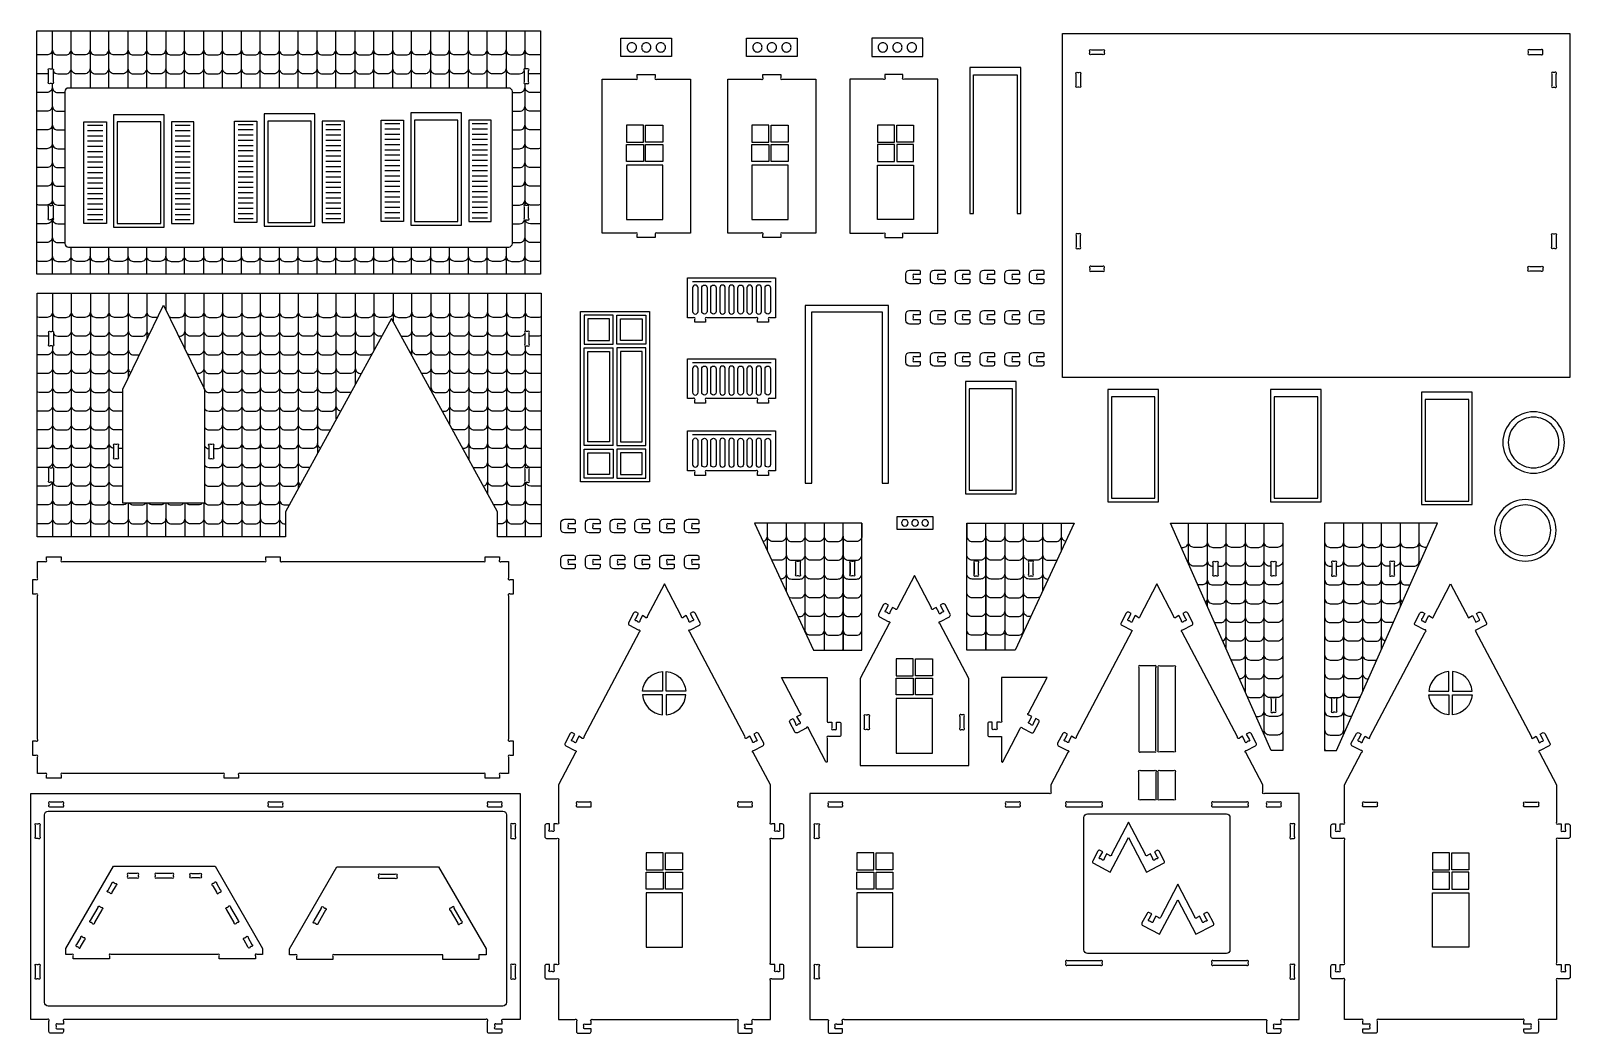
# Model space of a CAD drawing. Extents: x -438 to 582, y -285 to 379.
import ezdxf

# ---------------------------------------------------------------- set-up
doc = ezdxf.new("R2010")
doc.units = 0
doc.header["$MEASUREMENT"] = 0
doc.layers.add('LAYER1', color=18, linetype='CONTINUOUS')

msp = doc.modelspace()

# ---------------------------------------------------------------- linework, layer by layer
at = {"layer": 'LAYER1'}
for points in [[(-433.7, 218), (-433.7, 379.2), (-100.1, 379.2), (-100.1, 218)], [(581.7, 377.5), (581.7, 149.5), (245.7, 149.5), (245.7, 377.5)], [(-46.8, 374.2), (-13.2, 374.2), (-13.2, 362.2), (-46.8, 362.2)], [(36.4, 374.2), (70, 374.2), (70, 362.2), (36.4, 362.2)], [(153.1, 374.2), (119.5, 374.2), (119.5, 362.2), (153.1, 362.2)], [(186.8, 258.2), (186.8, 350), (215.6, 350), (215.6, 258.2), (218, 258.2), (218, 354.8), (184.4, 354.8), (184.4, 258.2)], [(-402.4, 318.8), (-387.6, 318.8), (-387.6, 251.6), (-402.4, 251.6)], [(-349.2, 323.6), (-382.8, 323.6), (-382.8, 249.2), (-349.2, 249.2)], [(-351.6, 318.8), (-380.4, 318.8), (-380.4, 251.6), (-351.6, 251.6)], [(-329.6, 318.8), (-344.4, 318.8), (-344.4, 251.6), (-329.6, 251.6)], [(-302.7, 319.4), (-287.9, 319.4), (-287.9, 252.2), (-302.7, 252.2)], [(-249.5, 324.2), (-283.1, 324.2), (-283.1, 249.8), (-249.5, 249.8)], [(-251.9, 319.4), (-280.7, 319.4), (-280.7, 252.2), (-251.9, 252.2)], [(-229.9, 319.4), (-244.7, 319.4), (-244.7, 252.2), (-229.9, 252.2)], [(-205.6, 320), (-190.8, 320), (-190.8, 252.8), (-205.6, 252.8)], [(-152.4, 324.8), (-186, 324.8), (-186, 250.4), (-152.4, 250.4)], [(-154.8, 320), (-183.6, 320), (-183.6, 252.8), (-154.8, 252.8)], [(-132.8, 320), (-147.6, 320), (-147.6, 252.8), (-132.8, 252.8)], [(-31.9, 316.6), (-43.1, 316.6), (-43.1, 305.4), (-31.9, 305.4)], [(-30.4, 305.4), (-30.4, 316.6), (-19.1, 316.6), (-19.1, 305.4)], [(51.2, 316.6), (40, 316.6), (40, 305.4), (51.2, 305.4)], [(52.7, 305.4), (52.7, 316.6), (64, 316.6), (64, 305.4)], [(134.4, 305.4), (134.4, 316.6), (123.1, 316.6), (123.1, 305.4)], [(135.9, 316.6), (147.1, 316.6), (147.1, 305.4), (135.9, 305.4)], [(-43.1, 292.6), (-43.1, 303.9), (-31.9, 303.9), (-31.9, 292.6)], [(-19.1, 292.6), (-30.4, 292.6), (-30.4, 303.9), (-19.1, 303.9)], [(40, 292.6), (40, 303.9), (51.2, 303.9), (51.2, 292.6)], [(64, 292.6), (52.7, 292.6), (52.7, 303.9), (64, 303.9)], [(123.1, 292.6), (134.4, 292.6), (134.4, 303.9), (123.1, 303.9)], [(147.1, 292.6), (147.1, 303.9), (135.9, 303.9), (135.9, 292.6)], [(-43.1, 254.2), (-19.1, 254.2), (-19.1, 290.2), (-43.1, 290.2)], [(40, 254.2), (64, 254.2), (64, 290.2), (40, 290.2)], [(147.1, 254.2), (123.1, 254.2), (123.1, 290.2), (147.1, 290.2)], [(-269, 60.6), (-269, 44.2), (-433.5, 44.2), (-433.5, 205.5), (-99.7, 205.5), (-99.7, 44.2), (-128.5, 44.2), (-128.5, 60.6), (-198.8, 188.7)], [(-322.6, 141.8), (-322.6, 66.4), (-376.7, 66.4), (-376.7, 141.8), (-349.7, 197.5)], [(130.5, 79.7), (130.5, 197.3), (75.3, 197.3), (75.3, 79.7), (79.6, 79.7), (79.6, 193), (126.2, 193), (126.2, 79.7)], [(-27.9, 80.5), (-73.5, 80.5), (-73.5, 193.3), (-27.9, 193.3)], [(-71.1, 190.9), (-71.1, 171.7), (-51.9, 171.7), (-51.9, 190.9)], [(-68.7, 188.5), (-68.7, 174.1), (-54.3, 174.1), (-54.3, 188.5)], [(-49.5, 171.7), (-49.5, 190.9), (-30.3, 190.9), (-30.3, 171.7)], [(-47.1, 174.1), (-47.1, 188.5), (-32.7, 188.5), (-32.7, 174.1)], [(-68.7, 106.9), (-68.7, 166.9), (-54.3, 166.9), (-54.3, 106.9)], [(-49.5, 104.5), (-30.3, 104.5), (-30.3, 169.3), (-49.5, 169.3)], [(-47.1, 106.9), (-32.7, 106.9), (-32.7, 166.9), (-47.1, 166.9)], [(215, 147), (181.4, 147), (181.4, 72.6), (215, 72.6)], [(212.6, 142.2), (183.8, 142.2), (183.8, 75), (212.6, 75)], [(309.3, 141.6), (275.7, 141.6), (275.7, 67.2), (309.3, 67.2)], [(306.9, 136.8), (278.1, 136.8), (278.1, 69.6), (306.9, 69.6)], [(417.1, 141.6), (383.5, 141.6), (383.5, 67.2), (417.1, 67.2)], [(414.7, 136.8), (385.9, 136.8), (385.9, 69.6), (414.7, 69.6)], [(517.1, 139.8), (483.5, 139.8), (483.5, 65.4), (517.1, 65.4)], [(514.7, 135), (485.9, 135), (485.9, 67.8), (514.7, 67.8)], [(-71.1, 102.1), (-51.9, 102.1), (-51.9, 82.9), (-71.1, 82.9)], [(-49.5, 82.9), (-30.3, 82.9), (-30.3, 102.1), (-49.5, 102.1)], [(-68.7, 99.7), (-54.3, 99.7), (-54.3, 85.3), (-68.7, 85.3)], [(-47.1, 85.3), (-32.7, 85.3), (-32.7, 99.7), (-47.1, 99.7)], [(80.8, -30.9), (108, -30.9), (112.8, -30.9), (112.8, 53.2), (41.6, 53.2)], [(136.1, 57.5), (159.8, 57.5), (159.8, 49), (136.1, 49)], [(253.5, 53.2), (214.3, -30.9), (187.1, -30.9), (182.3, -30.9), (182.3, 53.2)], [(383.9, -97.5), (317.1, 53.1), (391.7, 53.1), (391.7, -97.5)], [(464, -14.5), (494, 53.1), (419.3, 53.1), (419.3, -97.5), (427.1, -97.5), (459.1, -25.5)], [(146.8, -36.6), (135.6, -36.6), (135.6, -47.9), (146.8, -47.9)], [(148.3, -47.9), (148.3, -36.6), (159.6, -36.6), (159.6, -47.9)], [(135.6, -60.6), (135.6, -49.4), (146.8, -49.4), (146.8, -60.6)], [(159.6, -60.6), (148.3, -60.6), (148.3, -49.4), (159.6, -49.4)], [(135.6, -99.1), (159.6, -99.1), (159.6, -63), (135.6, -63)], [(-18.8, -165.2), (-30, -165.2), (-30, -176.4), (-18.8, -176.4)], [(-17.3, -176.4), (-17.3, -165.2), (-6, -165.2), (-6, -176.4)], [(120.7, -165.2), (109.4, -165.2), (109.4, -176.4), (120.7, -176.4)], [(122.2, -176.4), (122.2, -165.2), (133.4, -165.2), (133.4, -176.4)], [(502, -176.4), (502, -165.2), (490.7, -165.2), (490.7, -176.4)], [(503.5, -165.2), (514.7, -165.2), (514.7, -176.4), (503.5, -176.4)], [(-30, -189.2), (-30, -177.9), (-18.8, -177.9), (-18.8, -189.2)], [(-6, -189.2), (-17.3, -189.2), (-17.3, -177.9), (-6, -177.9)], [(109.4, -189.2), (109.4, -177.9), (120.7, -177.9), (120.7, -189.2)], [(133.4, -189.2), (122.2, -189.2), (122.2, -177.9), (133.4, -177.9)], [(490.7, -189.2), (502, -189.2), (502, -177.9), (490.7, -177.9)], [(514.7, -189.2), (514.7, -177.9), (503.5, -177.9), (503.5, -189.2)], [(-30, -227.6), (-6, -227.6), (-6, -191.6), (-30, -191.6)], [(109.4, -227.6), (133.4, -227.6), (133.4, -191.6), (109.4, -191.6)], [(514.7, -227.6), (490.7, -227.6), (490.7, -191.6), (514.7, -191.6)]]:
    msp.add_lwpolyline(points, close=True, dxfattribs=at)
for points in [[(-423.4, 379.2), (-423.4, 353.9)], [(-410.9, 341.3), (-410.9, 379.2)], [(-398.4, 379.2), (-398.4, 341.3)], [(-385.9, 341.3), (-385.9, 379.2)], [(-373.3, 379.2), (-373.3, 341.3)], [(-360.8, 341.3), (-360.8, 379.2)], [(-348.3, 379.2), (-348.3, 341.3)], [(-335.8, 341.3), (-335.8, 379.2)], [(-323.2, 379.2), (-323.2, 341.3)], [(-310.7, 341.3), (-310.7, 379.2)], [(-298.2, 379.2), (-298.2, 341.3)], [(-285.7, 341.3), (-285.7, 379.2)], [(-273.1, 379.2), (-273.1, 341.3)], [(-260.6, 341.3), (-260.6, 379.2)], [(-248.1, 379.2), (-248.1, 341.3)], [(-235.6, 341.3), (-235.6, 379.2)], [(-223, 379.2), (-223, 341.3)], [(-210.5, 341.3), (-210.5, 379.2)], [(-198, 379.2), (-198, 341.3)], [(-185.5, 341.3), (-185.5, 379.2)], [(-173, 379.2), (-173, 341.3)], [(-160.4, 341.3), (-160.4, 379.2)], [(-147.9, 379.2), (-147.9, 341.3)], [(-135.4, 341.3), (-135.4, 379.2)], [(-122.9, 379.2), (-122.9, 341.3)], [(-110.3, 353.9), (-110.3, 379.2)], [(-423.4, 344.3), (-423.4, 263.6)], [(-110.3, 263.6), (-110.3, 344.3)], [(-390, 316.4), (-400, 316.4)], [(-332, 316.4), (-342, 316.4)], [(-290.3, 317), (-300.3, 317)], [(-232.3, 317), (-242.3, 317)], [(-193.2, 317.6), (-203.2, 317.6)], [(-135.2, 317.6), (-145.2, 317.6)], [(-390, 312.9), (-400, 312.9)], [(-390, 309.4), (-400, 309.4)], [(-390, 306), (-400, 306)], [(-332, 312.9), (-342, 312.9)], [(-332, 309.4), (-342, 309.4)], [(-332, 306), (-342, 306)], [(-290.3, 313.5), (-300.3, 313.5)], [(-290.3, 310), (-300.3, 310)], [(-290.3, 306.6), (-300.3, 306.6)], [(-232.3, 313.5), (-242.3, 313.5)], [(-232.3, 310), (-242.3, 310)], [(-232.3, 306.6), (-242.3, 306.6)], [(-193.2, 314.1), (-203.2, 314.1)], [(-193.2, 310.6), (-203.2, 310.6)], [(-193.2, 307.2), (-203.2, 307.2)], [(-135.2, 314.1), (-145.2, 314.1)], [(-135.2, 310.6), (-145.2, 310.6)], [(-135.2, 307.2), (-145.2, 307.2)], [(-390, 302.5), (-400, 302.5)], [(-390, 299), (-400, 299)], [(-332, 302.5), (-342, 302.5)], [(-332, 299), (-342, 299)], [(-290.3, 303.1), (-300.3, 303.1)], [(-290.3, 299.6), (-300.3, 299.6)], [(-290.3, 296.2), (-300.3, 296.2)], [(-232.3, 303.1), (-242.3, 303.1)], [(-232.3, 299.6), (-242.3, 299.6)], [(-232.3, 296.2), (-242.3, 296.2)], [(-193.2, 303.7), (-203.2, 303.7)], [(-193.2, 300.2), (-203.2, 300.2)], [(-193.2, 296.8), (-203.2, 296.8)], [(-135.2, 303.7), (-145.2, 303.7)], [(-135.2, 300.2), (-145.2, 300.2)], [(-135.2, 296.8), (-145.2, 296.8)], [(-390, 295.6), (-400, 295.6)], [(-390, 292.1), (-400, 292.1)], [(-390, 288.6), (-400, 288.6)], [(-332, 295.6), (-342, 295.6)], [(-332, 292.1), (-342, 292.1)], [(-332, 288.6), (-342, 288.6)], [(-290.3, 292.7), (-300.3, 292.7)], [(-290.3, 289.2), (-300.3, 289.2)], [(-290.3, 285.8), (-300.3, 285.8)], [(-232.3, 292.7), (-242.3, 292.7)], [(-232.3, 289.2), (-242.3, 289.2)], [(-232.3, 285.8), (-242.3, 285.8)], [(-193.2, 293.3), (-203.2, 293.3)], [(-193.2, 289.8), (-203.2, 289.8)], [(-193.2, 286.4), (-203.2, 286.4)], [(-135.2, 293.3), (-145.2, 293.3)], [(-135.2, 289.8), (-145.2, 289.8)], [(-135.2, 286.4), (-145.2, 286.4)], [(-390, 285.2), (-400, 285.2)], [(-390, 281.7), (-400, 281.7)], [(-390, 278.2), (-400, 278.2)], [(-332, 285.2), (-342, 285.2)], [(-332, 281.7), (-342, 281.7)], [(-332, 278.2), (-342, 278.2)], [(-290.3, 282.3), (-300.3, 282.3)], [(-290.3, 278.8), (-300.3, 278.8)], [(-290.3, 275.4), (-300.3, 275.4)], [(-232.3, 282.3), (-242.3, 282.3)], [(-232.3, 278.8), (-242.3, 278.8)], [(-232.3, 275.4), (-242.3, 275.4)], [(-193.2, 282.9), (-203.2, 282.9)], [(-193.2, 279.4), (-203.2, 279.4)], [(-193.2, 276), (-203.2, 276)], [(-135.2, 282.9), (-145.2, 282.9)], [(-135.2, 279.4), (-145.2, 279.4)], [(-135.2, 276), (-145.2, 276)], [(-390, 274.8), (-400, 274.8)], [(-390, 271.3), (-400, 271.3)], [(-390, 267.8), (-400, 267.8)], [(-332, 274.8), (-342, 274.8)], [(-332, 271.3), (-342, 271.3)], [(-332, 267.8), (-342, 267.8)], [(-290.3, 271.9), (-300.3, 271.9)], [(-290.3, 268.4), (-300.3, 268.4)], [(-232.3, 271.9), (-242.3, 271.9)], [(-232.3, 268.4), (-242.3, 268.4)], [(-193.2, 272.5), (-203.2, 272.5)], [(-193.2, 269), (-203.2, 269)], [(-193.2, 265.6), (-203.2, 265.6)], [(-135.2, 272.5), (-145.2, 272.5)], [(-135.2, 269), (-145.2, 269)], [(-135.2, 265.6), (-145.2, 265.6)], [(-423.4, 255), (-423.4, 218)], [(-390, 264.4), (-400, 264.4)], [(-390, 260.9), (-400, 260.9)], [(-390, 257.4), (-400, 257.4)], [(-332, 264.4), (-342, 264.4)], [(-332, 260.9), (-342, 260.9)], [(-332, 257.4), (-342, 257.4)], [(-290.3, 265), (-300.3, 265)], [(-290.3, 261.5), (-300.3, 261.5)], [(-290.3, 258), (-300.3, 258)], [(-232.3, 265), (-242.3, 265)], [(-232.3, 261.5), (-242.3, 261.5)], [(-232.3, 258), (-242.3, 258)], [(-193.2, 262.1), (-203.2, 262.1)], [(-193.2, 258.6), (-203.2, 258.6)], [(-193.2, 255.2), (-203.2, 255.2)], [(-135.2, 262.1), (-145.2, 262.1)], [(-135.2, 258.6), (-145.2, 258.6)], [(-135.2, 255.2), (-145.2, 255.2)], [(-390, 254), (-400, 254)], [(-332, 254), (-342, 254)], [(-290.3, 254.6), (-300.3, 254.6)], [(-232.3, 254.6), (-242.3, 254.6)], [(-110.3, 218), (-110.3, 254)], [(-410.9, 218), (-410.9, 236)], [(-398.4, 236), (-398.4, 218)], [(-385.9, 218), (-385.9, 236)], [(-373.3, 236), (-373.3, 218)], [(-360.8, 218), (-360.8, 236)], [(-348.3, 236), (-348.3, 218)], [(-335.8, 218), (-335.8, 236)], [(-323.2, 236), (-323.2, 218)], [(-310.7, 218), (-310.7, 236)], [(-298.2, 236), (-298.2, 218)], [(-285.7, 218), (-285.7, 236)], [(-273.1, 236), (-273.1, 218)], [(-260.6, 218), (-260.6, 236)], [(-248.1, 236), (-248.1, 218)], [(-235.6, 218), (-235.6, 236)], [(-223, 236), (-223, 218)], [(-210.5, 218), (-210.5, 236)], [(-198, 236), (-198, 218)], [(-185.5, 218), (-185.5, 236)], [(-173, 236), (-173, 218)], [(-160.4, 218), (-160.4, 236)], [(-147.9, 236), (-147.9, 218)], [(-135.4, 218), (-135.4, 236)], [(-122.9, 236), (-122.9, 218)], [(-348.1, 205.5), (-348.1, 194.2)], [(-348.1, 205.5), (-348.1, 194.2)], [(0.6, 213.2), (52.8, 213.2)], [(-197.7, 193.1), (-197.7, 186.8)], [(-197.7, 193.1), (-197.7, 186.8)], [(-423.3, 180.6), (-423.3, 180.1)], [(-423.3, 180.6), (-423.3, 180.1)], [(-360.6, 174.9), (-360.6, 180.6)], [(-360.6, 174.9), (-360.6, 180.6)], [(-360.6, 174.9), (-360.6, 180.6)], [(-335.5, 168.4), (-335.5, 180.6)], [(-335.5, 168.4), (-335.5, 180.6)], [(-110, 180.1), (-110, 180.6)], [(-110, 180.1), (-110, 180.6)], [(-210.2, 167.9), (-210.2, 168.2)], [(-210.2, 167.9), (-210.2, 168.2)], [(-185.2, 163.9), (-185.2, 168.2)], [(-185.2, 163.9), (-185.2, 168.2)], [(-51.9, 104.5), (-71.1, 104.5), (-71.1, 169.3), (-51.9, 169.3)], [(-51.9, 104.5), (-51.9, 169.3)], [(-373.1, 155.8), (-373.1, 149.1)], [(-222.7, 155.8), (-222.7, 145)], [(-222.7, 155.8), (-222.7, 145)], [(0.6, 159.6), (52.8, 159.6)], [(-323, 143.3), (-323, 142.5)], [(-323, 143.3), (-323, 142.5)], [(-235.3, 140.5), (-235.3, 143.3)], [(-235.3, 140.5), (-235.3, 143.3)], [(-235.3, 122.2), (-235.3, 143.3)], [(-172.6, 143.3), (-172.6, 141)], [(-172.6, 143.3), (-172.6, 141)], [(-235.3, 122.2), (-235.3, 129.1)], [(-160.1, 118.2), (-160.1, 118.5)], [(-160.1, 118.2), (-160.1, 118.5)], [(-247.8, 106.1), (-247.8, 99.3)], [(-247.8, 106.1), (-247.8, 99.3)], [(-147.6, 106.1), (-147.6, 95.3)], [(-147.6, 106.1), (-147.6, 95.3)], [(0.6, 111.8), (52.8, 111.8)], [(-423.3, 93.6), (-423.3, 89.8)], [(-423.3, 93.6), (-423.3, 89.8)], [(-110, 89.8), (-110, 93.6)], [(-110, 89.8), (-110, 93.6)], [(-260.3, 76.4), (-260.3, 81.2)], [(-260.3, 76.4), (-260.3, 81.2)], [(-135, 72.5), (-135, 81.2)], [(-135, 72.5), (-135, 81.2)], [(-423.3, 56.3), (-423.3, 44.2)], [(-423.3, 56.3), (-423.3, 44.2)], [(-410.7, 44.2), (-410.7, 56.3)], [(-410.7, 44.2), (-410.7, 56.3)], [(-398.2, 56.3), (-398.2, 44.2)], [(-398.2, 56.3), (-398.2, 44.2)], [(-385.7, 44.2), (-385.7, 56.3)], [(-385.7, 44.2), (-385.7, 56.3)], [(-373.1, 56.3), (-373.1, 44.2)], [(-373.1, 56.3), (-373.1, 44.2)], [(-360.6, 44.2), (-360.6, 56.3)], [(-360.6, 44.2), (-360.6, 56.3)], [(-348.1, 44.2), (-348.1, 56.3)], [(-335.5, 44.2), (-335.5, 56.3)], [(-335.5, 44.2), (-335.5, 56.3)], [(-335.5, 44.2), (-335.5, 56.3)], [(-335.5, 44.2), (-335.5, 56.3)], [(-323, 56.3), (-323, 44.2)], [(-323, 56.3), (-323, 44.2)], [(-310.5, 44.2), (-310.5, 56.3)], [(-310.5, 44.2), (-310.5, 56.3)], [(-297.9, 56.3), (-297.9, 44.2)], [(-297.9, 56.3), (-297.9, 44.2)], [(-285.4, 44.2), (-285.4, 56.3)], [(-285.4, 44.2), (-285.4, 56.3)], [(-272.9, 56.3), (-272.9, 44.2)], [(-272.9, 56.3), (-272.9, 44.2)], [(-122.5, 56.3), (-122.5, 44.2)], [(-122.5, 56.3), (-122.5, 44.2)], [(-110, 44.2), (-110, 56.3)], [(-110, 44.2), (-110, 56.3)], [(50.2, 34.9), (50.2, 44.6)], [(245, 34.9), (245, 44.6)], [(105, 26.8), (105, 19.3)], [(107, 27.9), (106.1, 27.9)], [(108, 26.8), (108, 19.3)], [(187.1, 19.3), (187.1, 26.8)], [(189.1, 27.9), (188.2, 27.9)], [(190.1, 19.3), (190.1, 26.8)], [(329.1, 26.1), (329.1, 28.3)], [(329.1, 26.1), (329.1, 28.3)], [(482, 26.1), (482, 28.3)], [(482, 26.1), (482, 28.3)], [(62.7, 19.7), (62.7, 8)], [(62.7, 19.7), (62.7, 8)], [(107, 18.3), (106.1, 18.3)], [(188.2, 18.3), (189.1, 18.3)], [(232.5, 19.7), (232.5, 8)], [(232.5, 19.7), (232.5, 8)], [(341.6, 3.4), (341.6, -2.1)], [(341.6, 3.4), (341.6, -2.1)], [(469.4, 3.4), (469.4, -2.1)], [(469.4, 3.4), (469.4, -2.1)], [(75.2, -18.8), (75.2, -17.5)], [(75.2, -18.8), (75.2, -17.5)], [(219.9, -18.8), (219.9, -17.5)], [(219.9, -18.8), (219.9, -17.5)], [(354.1, -30.4), (354.1, -21.4)], [(354.1, -30.4), (354.1, -21.4)], [(456.9, -30.4), (456.9, -21.4)], [(456.9, -30.4), (456.9, -21.4)], [(366.7, -46.3), (366.7, -58.6)], [(366.7, -46.3), (366.7, -58.6)], [(444.4, -46.3), (444.4, -58.6)], [(444.4, -46.3), (444.4, -58.6)], [(379.2, -86.8), (379.2, -83.6)], [(379.2, -86.8), (379.2, -83.6)], [(431.9, -86.8), (431.9, -83.6)], [(431.9, -86.8), (431.9, -83.6)], [(391.7, -96), (391.7, -97.5)], [(419.3, -96), (419.3, -97.5)]]:
    msp.add_lwpolyline(points, dxfattribs=at)
for points in [[(-39.6, 371.3, 0.414214), (-42.7, 368.2, 0.414214), (-39.6, 365.1, 0.414214), (-36.5, 368.2, 0.414214)], [(-30, 371.3, 0.414214), (-33.1, 368.2, 0.414214), (-30, 365.1, 0.414214), (-26.9, 368.2, 0.414214)], [(-20.4, 371.3, 0.414214), (-23.5, 368.2, 0.414214), (-20.4, 365.1, 0.414214), (-17.3, 368.2, 0.414214)], [(43.6, 371.3, 0.414214), (40.5, 368.2, 0.414214), (43.6, 365.1, 0.414214), (46.7, 368.2, 0.414214)], [(53.2, 371.3, 0.414214), (50.1, 368.2, 0.414214), (53.2, 365.1, 0.414214), (56.3, 368.2, 0.414214)], [(62.8, 371.3, 0.414214), (59.7, 368.2, 0.414214), (62.8, 365.1, 0.414214), (65.9, 368.2, 0.414214)], [(126.7, 371.3, 0.414214), (123.6, 368.2, 0.414214), (126.7, 365.1, 0.414214), (129.8, 368.2, 0.414214)], [(136.3, 371.3, 0.414214), (133.2, 368.2, 0.414214), (136.3, 365.1, 0.414214), (139.4, 368.2, 0.414214)], [(145.9, 371.3, 0.414214), (142.8, 368.2, 0.414214), (145.9, 365.1, 0.414214), (149, 368.2, 0.414214)], [(264.8, 366.5), (272.2, 366.5, -1), (273.3, 365.4), (273.3, 364.5, -1), (272.2, 363.5), (264.8, 363.5, -1), (263.7, 364.5), (263.7, 365.4, -1)], [(555.2, 363.5), (562.6, 363.5, 1), (563.7, 364.5), (563.7, 365.4, 1), (562.6, 366.5), (555.2, 366.5, 1), (554.1, 365.4), (554.1, 364.5, 1)], [(-422.9, 352.8), (-422.9, 345.3, -1), (-423.9, 344.3), (-424.8, 344.3, -1), (-425.9, 345.3), (-425.9, 352.8, -1), (-424.8, 353.9), (-423.9, 353.9, -1)], [(-110.9, 352.8), (-110.9, 345.3, 1), (-109.8, 344.3), (-108.9, 344.3, 1), (-107.9, 345.3), (-107.9, 352.8, 1), (-108.9, 353.9), (-109.8, 353.9, 1)], [(-59.2, 347.2), (-37, 347.2, 1), (-36, 348.3), (-36, 350.2), (-24, 350.2), (-24, 348.3, 1), (-22.9, 347.2), (-0.8, 347.2), (-0.8, 245.2), (-22.9, 245.2, 1), (-24, 244.2), (-24, 242.2), (-36, 242.2), (-36, 244.2, 1), (-37, 245.2), (-59.2, 245.2)], [(24, 347.2), (46.1, 347.2, 1), (47.2, 348.3), (47.2, 350.2), (59.2, 350.2), (59.2, 348.3, 1), (60.2, 347.2), (82.4, 347.2), (82.4, 245.2), (60.2, 245.2, 1), (59.2, 244.2), (59.2, 242.2), (47.2, 242.2), (47.2, 244.2, 1), (46.1, 245.2), (24, 245.2)], [(163.2, 347.2), (141, 347.2, -1), (140, 348.3), (140, 350.2), (128, 350.2), (128, 348.3, -1), (126.9, 347.2), (104.8, 347.2), (104.8, 245.2), (126.9, 245.2, -1), (128, 244.2), (128, 242.2), (140, 242.2), (140, 244.2, -1), (141, 245.2), (163.2, 245.2)], [(257.7, 350.4), (257.7, 342.9, -1), (256.6, 341.9), (255.8, 341.9, -1), (254.7, 342.9), (254.7, 350.4, -1), (255.8, 351.5), (256.6, 351.5, -1)], [(569.7, 350.4), (569.7, 342.9, 1), (570.8, 341.9), (571.6, 341.9, 1), (572.7, 342.9), (572.7, 350.4, 1), (571.6, 351.5), (570.8, 351.5, 1)], [(-121.1, 341.3), (-412.7, 341.3, 0.414214), (-415.1, 338.9), (-415.1, 238.4, 0.414214), (-412.7, 236), (-121.1, 236, 0.414214), (-118.7, 238.4), (-118.7, 338.9, 0.414214)], [(-422.9, 262.6), (-422.9, 255.1, -1), (-423.9, 254), (-424.8, 254, -1), (-425.9, 255.1), (-425.9, 262.6, -1), (-424.8, 263.6), (-423.9, 263.6, -1)], [(-110.9, 262.6), (-110.9, 255.1, 1), (-109.8, 254), (-108.9, 254, 1), (-107.9, 255.1), (-107.9, 262.6, 1), (-108.9, 263.6), (-109.8, 263.6, 1)], [(254.7, 243.6), (254.7, 236.1, 1), (255.8, 235.1), (256.6, 235.1, 1), (257.7, 236.1), (257.7, 243.6, 1), (256.6, 244.7), (255.8, 244.7, 1)], [(572.7, 243.6), (572.7, 236.1, -1), (571.6, 235.1), (570.8, 235.1, -1), (569.7, 236.1), (569.7, 243.6, -1), (570.8, 244.7), (571.6, 244.7, -1)], [(2.1, 186.2), (2.1, 188.1, 1), (1, 189.2), (-2.7, 189.2), (-2.7, 215.6), (55.7, 215.6), (55.7, 189.2), (51.9, 189.2, 1), (50.9, 188.1), (50.9, 186.2), (43.7, 186.2), (43.7, 188.1, 1), (42.6, 189.2), (10.3, 189.2, 1), (9.3, 188.1), (9.3, 186.2)], [(150.3, 211.7), (144.3, 211.7, -0.414214), (141.9, 214.1), (141.9, 218.3, -0.414214), (144.3, 220.7), (150.3, 220.7, -0.414214), (151.5, 219.5), (151.5, 217.7), (147.8, 217.7, 1), (146.7, 216.7), (146.7, 215.8, 1), (147.8, 214.7), (151.5, 214.7), (151.5, 212.9, -0.414214)], [(166.7, 211.7), (160.7, 211.7, -0.414214), (158.3, 214.1), (158.3, 218.3, -0.414214), (160.7, 220.7), (166.7, 220.7, -0.414214), (167.9, 219.5), (167.9, 217.7), (164.2, 217.7, 1), (163.1, 216.7), (163.1, 215.8, 1), (164.2, 214.7), (167.9, 214.7), (167.9, 212.9, -0.414214)], [(183.1, 211.7), (177.1, 211.7, -0.414214), (174.7, 214.1), (174.7, 218.3, -0.414214), (177.1, 220.7), (183.1, 220.7, -0.414214), (184.3, 219.5), (184.3, 217.7), (180.6, 217.7, 1), (179.5, 216.7), (179.5, 215.8, 1), (180.6, 214.7), (184.3, 214.7), (184.3, 212.9, -0.414214)], [(199.5, 211.7), (193.5, 211.7, -0.414214), (191.1, 214.1), (191.1, 218.3, -0.414214), (193.5, 220.7), (199.5, 220.7, -0.414214), (200.7, 219.5), (200.7, 217.7), (196.9, 217.7, 1), (195.9, 216.7), (195.9, 215.8, 1), (196.9, 214.7), (200.7, 214.7), (200.7, 212.9, -0.414214)], [(215.9, 211.7), (209.9, 211.7, -0.414214), (207.5, 214.1), (207.5, 218.3, -0.414214), (209.9, 220.7), (215.9, 220.7, -0.414214), (217.1, 219.5), (217.1, 217.7), (213.3, 217.7, 1), (212.3, 216.7), (212.3, 215.8, 1), (213.3, 214.7), (217.1, 214.7), (217.1, 212.9, -0.414214)], [(232.2, 211.7), (226.2, 211.7, -0.414214), (223.8, 214.1), (223.8, 218.3, -0.414214), (226.2, 220.7), (232.2, 220.7, -0.414214), (233.4, 219.5), (233.4, 217.7), (229.7, 217.7, 1), (228.6, 216.7), (228.6, 215.8, 1), (229.7, 214.7), (233.4, 214.7), (233.4, 212.9, -0.414214)], [(264.8, 220.1), (272.2, 220.1, 1), (273.3, 221.1), (273.3, 222, 1), (272.2, 223.1), (264.8, 223.1, 1), (263.7, 222), (263.7, 221.1, 1)], [(562.6, 220.1), (555.2, 220.1, -1), (554.1, 221.1), (554.1, 222, -1), (555.2, 223.1), (562.6, 223.1, -1), (563.7, 222), (563.7, 221.1, -1)], [(4.3, 193.4), (4.3, 209, 1), (0.7, 209), (0.7, 193.4, 1)], [(6.7, 193.4), (6.7, 209, -1), (10.3, 209), (10.3, 193.4, -1)], [(12.7, 193.4), (12.7, 209, -1), (16.3, 209), (16.3, 193.4, -1)], [(22.3, 193.4), (22.3, 209, 1), (18.7, 209), (18.7, 193.4, 1)], [(28.3, 193.4), (28.3, 209, 1), (24.7, 209), (24.7, 193.4, 1)], [(30.7, 193.4), (30.7, 209, -1), (34.3, 209), (34.3, 193.4, -1)], [(40.3, 193.4), (40.3, 209, 1), (36.7, 209), (36.7, 193.4, 1)], [(46.3, 193.4), (46.3, 209, 1), (42.7, 209), (42.7, 193.4, 1)], [(48.7, 193.4), (48.7, 209, -1), (52.3, 209), (52.3, 193.4, -1)], [(150.3, 185), (144.3, 185, -0.414214), (141.9, 187.4), (141.9, 191.6, -0.414214), (144.3, 194), (150.3, 194, -0.414214), (151.5, 192.8), (151.5, 191), (147.8, 191, 1), (146.7, 189.9), (146.7, 189.1, 1), (147.8, 188), (151.5, 188), (151.5, 186.2, -0.414214)], [(166.7, 185), (160.7, 185, -0.414214), (158.3, 187.4), (158.3, 191.6, -0.414214), (160.7, 194), (166.7, 194, -0.414214), (167.9, 192.8), (167.9, 191), (164.2, 191, 1), (163.1, 189.9), (163.1, 189.1, 1), (164.2, 188), (167.9, 188), (167.9, 186.2, -0.414214)], [(183.1, 185), (177.1, 185, -0.414214), (174.7, 187.4), (174.7, 191.6, -0.414214), (177.1, 194), (183.1, 194, -0.414214), (184.3, 192.8), (184.3, 191), (180.6, 191, 1), (179.5, 189.9), (179.5, 189.1, 1), (180.6, 188), (184.3, 188), (184.3, 186.2, -0.414214)], [(199.5, 185), (193.5, 185, -0.414214), (191.1, 187.4), (191.1, 191.6, -0.414214), (193.5, 194), (199.5, 194, -0.414214), (200.7, 192.8), (200.7, 191), (196.9, 191, 1), (195.9, 189.9), (195.9, 189.1, 1), (196.9, 188), (200.7, 188), (200.7, 186.2, -0.414214)], [(215.9, 185), (209.9, 185, -0.414214), (207.5, 187.4), (207.5, 191.6, -0.414214), (209.9, 194), (215.9, 194, -0.414214), (217.1, 192.8), (217.1, 191), (213.3, 191, 1), (212.3, 189.9), (212.3, 189.1, 1), (213.3, 188), (217.1, 188), (217.1, 186.2, -0.414214)], [(232.2, 185), (226.2, 185, -0.414214), (223.8, 187.4), (223.8, 191.6, -0.414214), (226.2, 194), (232.2, 194, -0.414214), (233.4, 192.8), (233.4, 191), (229.7, 191, 1), (228.6, 189.9), (228.6, 189.1, 1), (229.7, 188), (233.4, 188), (233.4, 186.2, -0.414214)], [(-422.7, 179.1), (-422.7, 171.6, -1), (-423.8, 170.5), (-424.7, 170.5, -1), (-425.7, 171.6), (-425.7, 179.1, -1), (-424.7, 180.1), (-423.8, 180.1, -1)], [(-110.5, 179.1), (-110.5, 171.6, 1), (-109.4, 170.5), (-108.6, 170.5, 1), (-107.5, 171.6), (-107.5, 179.1, 1), (-108.6, 180.1), (-109.4, 180.1, 1)], [(150.3, 157.2), (144.3, 157.2, -0.414214), (141.9, 159.6), (141.9, 163.8, -0.414214), (144.3, 166.2), (150.3, 166.2, -0.414214), (151.5, 165), (151.5, 163.2), (147.8, 163.2, 1), (146.7, 162.2), (146.7, 161.3, 1), (147.8, 160.2), (151.5, 160.2), (151.5, 158.4, -0.414214)], [(166.7, 157.2), (160.7, 157.2, -0.414214), (158.3, 159.6), (158.3, 163.8, -0.414214), (160.7, 166.2), (166.7, 166.2, -0.414214), (167.9, 165), (167.9, 163.2), (164.2, 163.2, 1), (163.1, 162.2), (163.1, 161.3, 1), (164.2, 160.2), (167.9, 160.2), (167.9, 158.4, -0.414214)], [(183.1, 157.2), (177.1, 157.2, -0.414214), (174.7, 159.6), (174.7, 163.8, -0.414214), (177.1, 166.2), (183.1, 166.2, -0.414214), (184.3, 165), (184.3, 163.2), (180.6, 163.2, 1), (179.5, 162.2), (179.5, 161.3, 1), (180.6, 160.2), (184.3, 160.2), (184.3, 158.4, -0.414214)], [(199.5, 157.2), (193.5, 157.2, -0.414214), (191.1, 159.6), (191.1, 163.8, -0.414214), (193.5, 166.2), (199.5, 166.2, -0.414214), (200.7, 165), (200.7, 163.2), (196.9, 163.2, 1), (195.9, 162.2), (195.9, 161.3, 1), (196.9, 160.2), (200.7, 160.2), (200.7, 158.4, -0.414214)], [(215.9, 157.2), (209.9, 157.2, -0.414214), (207.5, 159.6), (207.5, 163.8, -0.414214), (209.9, 166.2), (215.9, 166.2, -0.414214), (217.1, 165), (217.1, 163.2), (213.3, 163.2, 1), (212.3, 162.2), (212.3, 161.3, 1), (213.3, 160.2), (217.1, 160.2), (217.1, 158.4, -0.414214)], [(232.2, 157.2), (226.2, 157.2, -0.414214), (223.8, 159.6), (223.8, 163.8, -0.414214), (226.2, 166.2), (232.2, 166.2, -0.414214), (233.4, 165), (233.4, 163.2), (229.7, 163.2, 1), (228.6, 162.2), (228.6, 161.3, 1), (229.7, 160.2), (233.4, 160.2), (233.4, 158.4, -0.414214)], [(2.1, 132.6), (2.1, 134.6, 1), (1, 135.6), (-2.7, 135.6), (-2.7, 162), (55.7, 162), (55.7, 135.6), (51.9, 135.6, 1), (50.9, 134.6), (50.9, 132.6), (43.7, 132.6), (43.7, 134.6, 1), (42.6, 135.6), (10.3, 135.6, 1), (9.3, 134.6), (9.3, 132.6)], [(4.3, 139.8), (4.3, 155.4, 1), (0.7, 155.4), (0.7, 139.8, 1)], [(6.7, 139.8), (6.7, 155.4, -1), (10.3, 155.4), (10.3, 139.8, -1)], [(12.7, 139.8), (12.7, 155.4, -1), (16.3, 155.4), (16.3, 139.8, -1)], [(22.3, 139.8), (22.3, 155.4, 1), (18.7, 155.4), (18.7, 139.8, 1)], [(28.3, 139.8), (28.3, 155.4, 1), (24.7, 155.4), (24.7, 139.8, 1)], [(30.7, 139.8), (30.7, 155.4, -1), (34.3, 155.4), (34.3, 139.8, -1)], [(40.3, 139.8), (40.3, 155.4, 1), (36.7, 155.4), (36.7, 139.8, 1)], [(46.3, 139.8), (46.3, 155.4, 1), (42.7, 155.4), (42.7, 139.8, 1)], [(48.7, 139.8), (48.7, 155.4, -1), (52.3, 155.4), (52.3, 139.8, -1)], [(557.7, 126.9, 0.414214), (537.3, 106.6, 0.414214), (557.7, 86.2, 0.414214), (578.1, 106.6, 0.414214)], [(557.7, 123.3, 0.414214), (540.9, 106.6, 0.414214), (557.7, 89.8, 0.414214), (574.5, 106.6, 0.414214)], [(2.1, 84.8), (2.1, 86.7, 1), (1, 87.8), (-2.7, 87.8), (-2.7, 114.2), (55.7, 114.2), (55.7, 87.8), (51.9, 87.8, 1), (50.9, 86.7), (50.9, 84.8), (43.7, 84.8), (43.7, 86.7, 1), (42.6, 87.8), (10.3, 87.8, 1), (9.3, 86.7), (9.3, 84.8)], [(-379.7, 104.3), (-379.7, 96.8, -1), (-380.7, 95.8), (-381.6, 95.8, -1), (-382.7, 96.8), (-382.7, 104.3, -1), (-381.6, 105.4), (-380.7, 105.4, -1)], [(-316.6, 104.3), (-316.6, 96.8, -1), (-317.7, 95.8), (-318.6, 95.8, -1), (-319.6, 96.8), (-319.6, 104.3, -1), (-318.6, 105.4), (-317.7, 105.4, -1)], [(4.3, 92), (4.3, 107.6, 1), (0.7, 107.6), (0.7, 92, 1)], [(6.7, 92), (6.7, 107.6, -1), (10.3, 107.6), (10.3, 92, -1)], [(12.7, 92), (12.7, 107.6, -1), (16.3, 107.6), (16.3, 92, -1)], [(22.3, 92), (22.3, 107.6, 1), (18.7, 107.6), (18.7, 92, 1)], [(28.3, 92), (28.3, 107.6, 1), (24.7, 107.6), (24.7, 92, 1)], [(30.7, 92), (30.7, 107.6, -1), (34.3, 107.6), (34.3, 92, -1)], [(40.3, 92), (40.3, 107.6, 1), (36.7, 107.6), (36.7, 92, 1)], [(46.3, 92), (46.3, 107.6, 1), (42.7, 107.6), (42.7, 92, 1)], [(48.7, 92), (48.7, 107.6, -1), (52.3, 107.6), (52.3, 92, -1)], [(-422.7, 88.8), (-422.7, 81.3, -1), (-423.8, 80.2), (-424.7, 80.2, -1), (-425.7, 81.3), (-425.7, 88.8, -1), (-424.7, 89.8), (-423.8, 89.8, -1)], [(-110.5, 88.8), (-110.5, 81.3, 1), (-109.4, 80.2), (-108.6, 80.2, 1), (-107.5, 81.3), (-107.5, 88.8, 1), (-108.6, 89.8), (-109.4, 89.8, 1)], [(552.2, 68.8, 0.414214), (531.8, 48.4, 0.414214), (552.2, 28, 0.414214), (572.6, 48.4, 0.414214)], [(552.2, 65.2, 0.414214), (535.4, 48.4, 0.414214), (552.2, 31.6, 0.414214), (569, 48.4, 0.414214)], [(-78.2, 46.7), (-84.2, 46.7, -0.414214), (-86.6, 49.1), (-86.6, 53.3, -0.414214), (-84.2, 55.7), (-78.2, 55.7, -0.414214), (-77, 54.5), (-77, 52.7), (-80.8, 52.7, 1), (-81.8, 51.7), (-81.8, 50.8, 1), (-80.8, 49.7), (-77, 49.7), (-77, 47.9, -0.414214)], [(-61.8, 46.7), (-67.8, 46.7, -0.414214), (-70.2, 49.1), (-70.2, 53.3, -0.414214), (-67.8, 55.7), (-61.8, 55.7, -0.414214), (-60.6, 54.5), (-60.6, 52.7), (-64.4, 52.7, 1), (-65.4, 51.7), (-65.4, 50.8, 1), (-64.4, 49.7), (-60.6, 49.7), (-60.6, 47.9, -0.414214)], [(-45.5, 46.7), (-51.5, 46.7, -0.414214), (-53.9, 49.1), (-53.9, 53.3, -0.414214), (-51.5, 55.7), (-45.5, 55.7, -0.414214), (-44.3, 54.5), (-44.3, 52.7), (-48, 52.7, 1), (-49.1, 51.7), (-49.1, 50.8, 1), (-48, 49.7), (-44.3, 49.7), (-44.3, 47.9, -0.414214)], [(-29.1, 46.7), (-35.1, 46.7, -0.414214), (-37.5, 49.1), (-37.5, 53.3, -0.414214), (-35.1, 55.7), (-29.1, 55.7, -0.414214), (-27.9, 54.5), (-27.9, 52.7), (-31.6, 52.7, 1), (-32.7, 51.7), (-32.7, 50.8, 1), (-31.6, 49.7), (-27.9, 49.7), (-27.9, 47.9, -0.414214)], [(-12.7, 46.7), (-18.7, 46.7, -0.414214), (-21.1, 49.1), (-21.1, 53.3, -0.414214), (-18.7, 55.7), (-12.7, 55.7, -0.414214), (-11.5, 54.5), (-11.5, 52.7), (-15.2, 52.7, 1), (-16.3, 51.7), (-16.3, 50.8, 1), (-15.2, 49.7), (-11.5, 49.7), (-11.5, 47.9, -0.414214)], [(3.7, 46.7), (-2.3, 46.7, -0.414214), (-4.7, 49.1), (-4.7, 53.3, -0.414214), (-2.3, 55.7), (3.7, 55.7, -0.414214), (4.9, 54.5), (4.9, 52.7), (1.1, 52.7, 1), (0.1, 51.7), (0.1, 50.8, 1), (1.1, 49.7), (4.9, 49.7), (4.9, 47.9, -0.414214)], [(141.2, 55.4, 0.414214), (139, 53.3, 0.414214), (141.2, 51.1, 0.414214), (143.4, 53.3, 0.414214)], [(148, 55.4, 0.414214), (145.8, 53.3, 0.414214), (148, 51.1, 0.414214), (150.2, 53.3, 0.414214)], [(154.8, 55.4, 0.414214), (152.6, 53.3, 0.414214), (154.8, 51.1, 0.414214), (156.9, 53.3, 0.414214)], [(-436.2, -91.1), (-434.2, -91.1, 1), (-433.2, -90), (-433.2, 5.1, 1), (-434.2, 6.2), (-436.2, 6.2), (-436.2, 15.8), (-434.2, 15.8, 1), (-433.2, 16.8), (-433.2, 27.8), (-428.2, 27.8, 1), (-427.2, 28.8), (-427.2, 30.8), (-417.6, 30.8), (-417.6, 28.8, 1), (-416.5, 27.8), (-283, 27.8, 1), (-282, 28.8), (-282, 30.8), (-272.4, 30.8), (-272.4, 28.8, 1), (-271.3, 27.8), (-137.8, 27.8, 1), (-136.8, 28.8), (-136.8, 30.8), (-127.2, 30.8), (-127.2, 28.8, 1), (-126.1, 27.8), (-121.2, 27.8), (-121.2, 16.8, 1), (-120.1, 15.8), (-118.2, 15.8), (-118.2, 6.2), (-120.1, 6.2, 1), (-121.2, 5.1), (-121.2, -90, 1), (-120.1, -91.1), (-118.2, -91.1), (-118.2, -100.7), (-120.1, -100.7, 1), (-121.2, -101.7), (-121.2, -112.7), (-126.1, -112.7, 1), (-127.2, -113.7), (-127.2, -115.7), (-136.8, -115.7), (-136.8, -113.7, 1), (-137.8, -112.7), (-298.9, -112.7, 1), (-300, -113.7), (-300, -115.7), (-309.6, -115.7), (-309.6, -113.7, 1), (-310.6, -112.7), (-416.5, -112.7, 1), (-417.6, -113.7), (-417.6, -115.7), (-427.2, -115.7), (-427.2, -113.7, 1), (-428.2, -112.7), (-433.2, -112.7), (-433.2, -101.7, 1), (-434.2, -100.7), (-436.2, -100.7)], [(-78.2, 22.9), (-84.2, 22.9, -0.414214), (-86.6, 25.3), (-86.6, 29.5, -0.414214), (-84.2, 31.9), (-78.2, 31.9, -0.414214), (-77, 30.7), (-77, 28.9), (-80.8, 28.9, 1), (-81.8, 27.8), (-81.8, 26.9, 1), (-80.8, 25.9), (-77, 25.9), (-77, 24.1, -0.414214)], [(-61.8, 22.9), (-67.8, 22.9, -0.414214), (-70.2, 25.3), (-70.2, 29.5, -0.414214), (-67.8, 31.9), (-61.8, 31.9, -0.414214), (-60.6, 30.7), (-60.6, 28.9), (-64.4, 28.9, 1), (-65.4, 27.8), (-65.4, 26.9, 1), (-64.4, 25.9), (-60.6, 25.9), (-60.6, 24.1, -0.414214)], [(-45.5, 22.9), (-51.5, 22.9, -0.414214), (-53.9, 25.3), (-53.9, 29.5, -0.414214), (-51.5, 31.9), (-45.5, 31.9, -0.414214), (-44.3, 30.7), (-44.3, 28.9), (-48, 28.9, 1), (-49.1, 27.8), (-49.1, 26.9, 1), (-48, 25.9), (-44.3, 25.9), (-44.3, 24.1, -0.414214)], [(-29.1, 22.9), (-35.1, 22.9, -0.414214), (-37.5, 25.3), (-37.5, 29.5, -0.414214), (-35.1, 31.9), (-29.1, 31.9, -0.414214), (-27.9, 30.7), (-27.9, 28.9), (-31.6, 28.9, 1), (-32.7, 27.8), (-32.7, 26.9, 1), (-31.6, 25.9), (-27.9, 25.9), (-27.9, 24.1, -0.414214)], [(-12.7, 22.9), (-18.7, 22.9, -0.414214), (-21.1, 25.3), (-21.1, 29.5, -0.414214), (-18.7, 31.9), (-12.7, 31.9, -0.414214), (-11.5, 30.7), (-11.5, 28.9), (-15.2, 28.9, 1), (-16.3, 27.8), (-16.3, 26.9, 1), (-15.2, 25.9), (-11.5, 25.9), (-11.5, 24.1, -0.414214)], [(3.7, 22.9), (-2.3, 22.9, -0.414214), (-4.7, 25.3), (-4.7, 29.5, -0.414214), (-2.3, 31.9), (3.7, 31.9, -0.414214), (4.9, 30.7), (4.9, 28.9), (1.1, 28.9, 1), (0.1, 27.8), (0.1, 26.9, 1), (1.1, 25.9), (4.9, 25.9), (4.9, 24.1, -0.414214)], [(72, 26.8), (72, 19.3, -1), (70.9, 18.3), (70, 18.3, -1), (69, 19.3), (69, 26.8, -1), (70, 27.9), (70.9, 27.9, -1)], [(108, 26.8), (108, 19.3, -1), (107, 18.3), (106.1, 18.3, -1), (105, 19.3), (105, 26.8, -1), (106.1, 27.9), (107, 27.9, -1)], [(187.1, 26.8), (187.1, 19.3, 1), (188.2, 18.3), (189.1, 18.3, 1), (190.1, 19.3), (190.1, 26.8, 1), (189.1, 27.9), (188.2, 27.9, 1)], [(223.2, 26.8), (223.2, 19.3, 1), (224.2, 18.3), (225.1, 18.3, 1), (226.2, 19.3), (226.2, 26.8, 1), (225.1, 27.9), (224.2, 27.9, 1)], [(348.5, 26.7), (348.5, 19.2, -1), (347.4, 18.2), (346.6, 18.2, -1), (345.5, 19.2), (345.5, 26.7, -1), (346.6, 27.8), (347.4, 27.8, -1)], [(386.9, 26.7), (386.9, 19.2, -1), (385.9, 18.2), (385, 18.2, -1), (383.9, 19.2), (383.9, 26.7, -1), (385, 27.8), (385.9, 27.8, -1)], [(424.1, 26.7), (424.1, 19.2, 1), (425.2, 18.2), (426.1, 18.2, 1), (427.1, 19.2), (427.1, 26.7, 1), (426.1, 27.8), (425.2, 27.8, 1)], [(462.5, 26.7), (462.5, 19.2, 1), (463.6, 18.2), (464.5, 18.2, 1), (465.5, 19.2), (465.5, 26.7, 1), (464.5, 27.8), (463.6, 27.8, 1)], [(-41.2, -14.4), (-35.3, -17.5, -1), (-34.8, -19), (-71.4, -88.4, -1), (-72.9, -88.9), (-74.6, -88), (-76.3, -91.3, -1), (-77.8, -91.7), (-78.6, -91.3, -1), (-79, -89.9), (-77.3, -86.6), (-78.8, -85.7, 0.414214), (-80.5, -86.2), (-83.8, -92.6, 0.414214), (-83.3, -94.2), (-77.4, -97.4, -1), (-76.9, -98.8), (-88.2, -120.2), (-88.2, -144.9, -1), (-89.3, -146), (-91.2, -146), (-91.2, -149.7, -1), (-92.3, -150.8), (-93.2, -150.8, -1), (-94.2, -149.7), (-94.2, -146), (-96, -146, 0.414214), (-97.2, -147.2), (-97.2, -154.4, 0.414214), (-96, -155.6), (-89.3, -155.6, -1), (-88.2, -156.7), (-88.2, -237.9, -1), (-89.3, -239), (-91.2, -239), (-91.2, -242.7, -1), (-92.3, -243.8), (-93.2, -243.8, -1), (-94.2, -242.7), (-94.2, -239), (-96, -239, 0.414214), (-97.2, -240.2), (-97.2, -247.4, 0.414214), (-96, -248.6), (-89.3, -248.6, -1), (-88.2, -249.7), (-88.2, -275.6), (-77.3, -275.6, -1), (-76.2, -276.7), (-76.2, -283.4, 0.414214), (-75, -284.6), (-67.8, -284.6, 0.414214), (-66.6, -283.4), (-66.6, -281.6), (-70.4, -281.6, -1), (-71.4, -280.5), (-71.4, -279.7, -1), (-70.4, -278.6), (-66.6, -278.6), (-66.6, -276.7, -1), (-65.6, -275.6), (29.5, -275.6, -1), (30.6, -276.7), (30.6, -283.4, 0.414214), (31.8, -284.6), (39, -284.6, 0.414214), (40.2, -283.4), (40.2, -281.6), (36.4, -281.6, -1), (35.4, -280.5), (35.4, -279.7, -1), (36.4, -278.6), (40.2, -278.6), (40.2, -276.7, -1), (41.2, -275.6), (52.2, -275.6), (52.2, -249.7, -1), (53.2, -248.6), (60, -248.6, 0.414214), (61.2, -247.4), (61.2, -240.2, 0.414214), (60, -239), (58.2, -239), (58.2, -242.7, -1), (57.1, -243.8), (56.2, -243.8, -1), (55.2, -242.7), (55.2, -239), (53.2, -239, -1), (52.2, -237.9), (52.2, -156.7, -1), (53.2, -155.6), (60, -155.6, 0.414214), (61.2, -154.4), (61.2, -147.2, 0.414214), (60, -146), (58.2, -146), (58.2, -149.7, -1), (57.1, -150.8), (56.2, -150.8, -1), (55.2, -149.7), (55.2, -146), (53.2, -146, -1), (52.2, -144.9), (52.2, -120.2), (40.9, -98.8, -1), (41.3, -97.4), (47.3, -94.2, 0.414214), (47.8, -92.6), (44.4, -86.2, 0.414214), (42.8, -85.7), (41.2, -86.6), (42.9, -89.9, -1), (42.5, -91.3), (41.7, -91.7, -1), (40.3, -91.3), (38.5, -88), (36.8, -88.9, -1), (35.4, -88.4), (-1.2, -19, -1), (-0.8, -17.5), (5.2, -14.4, 0.414214), (5.7, -12.8), (2.3, -6.4, 0.414214), (0.7, -5.9), (-0.9, -6.7), (0.8, -10, -1), (0.4, -11.5), (-0.4, -11.9, -1), (-1.8, -11.4), (-3.6, -8.1), (-5.3, -9, -1), (-6.7, -8.6), (-18, 12.9), (-29.3, -8.6, -1), (-30.8, -9), (-32.5, -8.1), (-34.2, -11.4, -1), (-35.7, -11.9), (-36.4, -11.5, -1), (-36.9, -10), (-35.1, -6.7), (-36.7, -5.9, 0.414214), (-38.4, -6.4), (-41.7, -12.8, 0.414214)], [(390.4, -281.6), (386.7, -281.6, -1), (385.6, -280.5), (385.6, -279.7, -1), (386.7, -278.6), (390.4, -278.6), (390.4, -276.7, -1), (391.5, -275.6), (402.4, -275.6), (402.4, -125.9), (379.5, -125.9, -1), (378.4, -124.9), (378.4, -120.2), (367.1, -98.8, -1), (367.6, -97.4), (373.5, -94.2, 0.414214), (374, -92.6), (370.7, -86.2, 0.414214), (369, -85.7), (367.4, -86.6), (369.2, -89.9, -1), (368.7, -91.3), (368, -91.7, -1), (366.5, -91.3), (364.8, -88), (363.1, -88.9, -1), (361.6, -88.4), (325, -19, -1), (325.4, -17.5), (331.4, -14.4, 0.414214), (331.9, -12.8), (328.6, -6.4, 0.414214), (326.9, -5.9), (325.3, -6.7), (327.1, -10, -1), (326.6, -11.5), (325.9, -11.9, -1), (324.4, -11.4), (322.7, -8.1), (321, -9, -1), (319.5, -8.6), (308.2, 12.9), (296.9, -8.6, -1), (295.5, -9), (293.8, -8.1), (292, -11.4, -1), (290.6, -11.9), (289.8, -11.5, -1), (289.4, -10), (291.1, -6.7), (289.5, -5.9, 0.414214), (287.9, -6.4), (284.5, -12.8, 0.414214), (285, -14.4), (291.9, -18), (254.8, -88.4, -1), (253.4, -88.9), (251.7, -88), (249.9, -91.3, -1), (248.5, -91.7), (247.7, -91.3, -1), (247.3, -89.9), (249, -86.6), (247.4, -85.7, 0.414214), (245.8, -86.2), (242.4, -92.6, 0.414214), (242.9, -94.2), (248.9, -97.4, -1), (249.3, -98.8), (238, -120.2), (238, -124.9, -1), (237, -125.9), (78.4, -125.9), (78.4, -275.6), (89.4, -275.6, -1), (90.4, -276.7), (90.4, -283.4, 0.414214), (91.6, -284.6), (98.8, -284.6, 0.414214), (100, -283.4), (100, -281.6), (96.3, -281.6, -1), (95.2, -280.5), (95.2, -279.7, -1), (96.3, -278.6), (100, -278.6), (100, -276.7, -1), (101.1, -275.6), (379.8, -275.6, -1), (380.8, -276.7), (380.8, -283.4, 0.414214), (382, -284.6), (389.2, -284.6, 0.414214), (390.4, -283.4)], [(183.6, -107.4), (183.6, -49.8), (164.4, -13.4, -1), (164.8, -12), (170.8, -8.8, 0.414214), (171.3, -7.2), (167.9, -0.8, 0.414214), (166.3, -0.3), (164.7, -1.2), (166.5, -4.5, -1), (166, -5.9), (165.2, -6.3, -1), (163.8, -5.9), (162.1, -2.6), (160.3, -3.5, -1), (158.9, -3), (147.6, 18.4), (136.3, -3, -1), (134.8, -3.5), (133.1, -2.6), (131.4, -5.9, -1), (129.9, -6.3), (129.1, -5.9, -1), (128.7, -4.5), (130.4, -1.2), (128.9, -0.3, 0.414214), (127.2, -0.8), (123.9, -7.2, 0.414214), (124.4, -8.8), (130.3, -12, -1), (130.8, -13.4), (111.6, -49.8), (111.6, -107.4)], [(519, -18), (556.2, -88.4, 1), (557.6, -88.9), (559.3, -88), (561, -91.3, 1), (562.5, -91.7), (563.3, -91.3, 1), (563.7, -89.9), (562, -86.6), (563.5, -85.7, -0.414214), (565.2, -86.2), (568.5, -92.6, -0.414214), (568, -94.2), (562.1, -97.4, 1), (561.6, -98.8), (572.9, -120.2), (572.9, -144.9, 1), (574, -146), (575.9, -146), (575.9, -149.7, 1), (577, -150.8), (577.9, -150.8, 1), (578.9, -149.7), (578.9, -146), (580.7, -146, -0.414214), (581.9, -147.2), (581.9, -154.4, -0.414214), (580.7, -155.6), (574, -155.6, 1), (572.9, -156.7), (572.9, -237.9, 1), (574, -239), (575.9, -239), (575.9, -242.7, 1), (577, -243.8), (577.9, -243.8, 1), (578.9, -242.7), (578.9, -239), (580.7, -239, -0.414214), (581.9, -240.2), (581.9, -247.4, -0.414214), (580.7, -248.6), (574, -248.6, 1), (572.9, -249.7), (572.9, -275.6), (562, -275.6, 1), (560.9, -276.7), (560.9, -283.4, -0.414214), (559.7, -284.6), (552.5, -284.6, -0.414214), (551.3, -283.4), (551.3, -281.6), (555.1, -281.6, 1), (556.1, -280.5), (556.1, -279.7, 1), (555.1, -278.6), (551.3, -278.6), (551.3, -276.7, 1), (550.3, -275.6), (455.2, -275.6, 1), (454.1, -276.7), (454.1, -283.4, -0.414214), (452.9, -284.6), (445.7, -284.6, -0.414214), (444.5, -283.4), (444.5, -281.6), (448.3, -281.6, 1), (449.3, -280.5), (449.3, -279.7, 1), (448.3, -278.6), (444.5, -278.6), (444.5, -276.7, 1), (443.5, -275.6), (432.5, -275.6), (432.5, -249.7, 1), (431.5, -248.6), (424.7, -248.6, -0.414214), (423.5, -247.4), (423.5, -240.2, -0.414214), (424.7, -239), (426.5, -239), (426.5, -242.7, 1), (427.6, -243.8), (428.5, -243.8, 1), (429.5, -242.7), (429.5, -239), (431.5, -239, 1), (432.5, -237.9), (432.5, -156.7, 1), (431.5, -155.6), (424.7, -155.6, -0.414214), (423.5, -154.4), (423.5, -147.2, -0.414214), (424.7, -146), (426.5, -146), (426.5, -149.7, 1), (427.6, -150.8), (428.5, -150.8, 1), (429.5, -149.7), (429.5, -146), (431.5, -146, 1), (432.5, -144.9), (432.5, -120.2), (443.8, -98.8, 1), (443.4, -97.4), (437.4, -94.2, -0.414214), (436.9, -92.6), (440.3, -86.2, -0.414214), (441.9, -85.7), (443.5, -86.6), (441.8, -89.9, 1), (442.2, -91.3), (443, -91.7, 1), (444.4, -91.3), (446.2, -88), (447.9, -88.9, 1), (449.3, -88.4), (485.9, -19, 1), (485.5, -17.5), (479.5, -14.4, -0.414214), (479, -12.8), (482.4, -6.4, -0.414214), (484, -5.9), (485.6, -6.7), (483.9, -10, 1), (484.3, -11.5), (485.1, -11.9, 1), (486.5, -11.4), (488.3, -8.1), (490, -9, 1), (491.4, -8.6), (502.7, 12.9), (514.5, -9.5), (517.2, -8.1), (519.4, -12.4), (522.1, -11), (519.8, -6.7), (521.4, -5.9, -0.414214), (523.1, -6.4), (526.4, -12.8, -0.414214), (525.9, -14.4)], [(-19.2, -45), (-19.2, -58.1), (-32.4, -58.1, -0.366118)], [(-16.8, -45, -0.366118), (-3.7, -58.1), (-16.8, -58.1)], [(89.9, -49), (89.9, -77.6, 1), (91, -78.6), (92.9, -78.6), (92.9, -82.4, 1), (94, -83.4), (94.8, -83.4, 1), (95.9, -82.4), (95.9, -78.6), (97.7, -78.6, -0.414214), (98.9, -79.8), (98.9, -87, -0.414214), (97.7, -88.2), (91, -88.2, 1), (89.9, -89.3), (89.9, -104.6, -0.782614), (89, -104.8), (77.5, -82.9, 1), (76, -82.5), (70.1, -85.6, -0.414214), (68.4, -85.1), (65.1, -78.8, -0.414214), (65.6, -77.1), (67.2, -76.3), (68.9, -79.6, 1), (70.3, -80.1), (71.1, -79.6, 1), (71.6, -78.2), (69.8, -74.9), (71.5, -74, 1), (72, -72.6), (59.5, -49), (69.9, -49), (79.5, -49)], [(205.3, -49), (205.3, -77.6, -1), (204.2, -78.6), (202.2, -78.6), (202.2, -82.4, -1), (201.2, -83.4), (200.3, -83.4, -1), (199.2, -82.4), (199.2, -78.6), (197.4, -78.6, 0.414214), (196.2, -79.8), (196.2, -87, 0.414214), (197.4, -88.2), (205.3, -88.2), (205.3, -104.6, 0.782614), (206.2, -104.8), (217.7, -82.9, -1), (219.1, -82.5), (225.1, -85.6, 0.414214), (226.7, -85.1), (230.1, -78.8, 0.414214), (229.6, -77.1), (228, -76.3), (226.2, -79.6, -1), (224.8, -80.1), (224, -79.6, -1), (223.6, -78.2), (225.3, -74.9), (223.6, -74, -1), (223.2, -72.6), (235.6, -49), (225.2, -49), (215.6, -49)], [(296.3, -42.5), (296.3, -97.3, 1), (297.4, -98.3), (306.5, -98.3, 1), (307.6, -97.3), (307.6, -42.5, 1), (306.5, -41.4), (297.4, -41.4, 1)], [(320.3, -42.5), (320.3, -97.3, -1), (319.2, -98.3), (310.1, -98.3, -1), (309.1, -97.3), (309.1, -42.5, -1), (310.1, -41.4), (319.2, -41.4, -1)], [(501.5, -45, 0.366118), (488.4, -58.1), (501.5, -58.1)], [(503.9, -45), (503.9, -58.1), (517.1, -58.1, 0.366118)], [(-19.2, -73.7), (-19.2, -60.5), (-32.4, -60.5, 0.366118)], [(-16.8, -73.7, 0.366118), (-3.7, -60.5), (-16.8, -60.5)], [(501.5, -73.7, -0.366118), (488.4, -60.5), (501.5, -60.5)], [(503.9, -73.7), (503.9, -60.5), (517.1, -60.5, -0.366118)], [(383.9, -63.6), (383.9, -71.1, 1), (385, -72.1), (385.9, -72.1, 1), (386.9, -71.1), (386.9, -63.6, 1), (385.9, -62.5), (385, -62.5, 1)], [(427.1, -63.6), (427.1, -71.1, -1), (426.1, -72.1), (425.2, -72.1, -1), (424.1, -71.1), (424.1, -63.6, -1), (425.2, -62.5), (426.1, -62.5, -1)], [(117.6, -74.9), (117.6, -82.4, -1), (116.5, -83.4), (115.6, -83.4, -1), (114.6, -82.4), (114.6, -74.9, -1), (115.6, -73.8), (116.5, -73.8, -1)], [(177.6, -74.9), (177.6, -82.4, 1), (178.7, -83.4), (179.5, -83.4, 1), (180.6, -82.4), (180.6, -74.9, 1), (179.5, -73.8), (178.7, -73.8, 1)], [(307.6, -111.8), (307.6, -129.1, -1), (306.5, -130.1), (297.4, -130.1, -1), (296.3, -129.1), (296.3, -111.8, -1), (297.4, -110.7), (306.5, -110.7, -1)], [(310.1, -110.7), (319.2, -110.7, -1), (320.3, -111.8), (320.3, -129.1, -1), (319.2, -130.1), (310.1, -130.1, -1), (309.1, -129.1), (309.1, -111.8, -1)], [(-113.6, -125.9), (-113.6, -275.6), (-124.6, -275.6, 1), (-125.6, -276.7), (-125.6, -278.6), (-129.4, -278.6, 1), (-130.4, -279.7), (-130.4, -280.5, 1), (-129.4, -281.6), (-125.6, -281.6), (-125.6, -283.4, -0.414214), (-126.8, -284.6), (-134, -284.6, -0.414214), (-135.2, -283.4), (-135.2, -276.7, 1), (-136.3, -275.6), (-415, -275.6, 1), (-416, -276.7), (-416, -278.6), (-419.8, -278.6, 1), (-420.8, -279.7), (-420.8, -280.5, 1), (-419.8, -281.6), (-416, -281.6), (-416, -283.4, -0.414214), (-417.2, -284.6), (-424.4, -284.6, -0.414214), (-425.6, -283.4), (-425.6, -276.7, 1), (-426.7, -275.6), (-437.6, -275.6), (-437.6, -125.9)], [(-424.6, -134.6), (-417.1, -134.6, 1), (-416, -133.5), (-416, -132.7, 1), (-417.1, -131.6), (-424.6, -131.6, 1), (-425.6, -132.7), (-425.6, -133.5, 1)], [(-279.4, -134.6), (-271.9, -134.6, 1), (-270.8, -133.5), (-270.8, -132.7, 1), (-271.9, -131.6), (-279.4, -131.6, 1), (-280.4, -132.7), (-280.4, -133.5, 1)], [(-126.7, -131.6), (-134.2, -131.6, 1), (-135.2, -132.7), (-135.2, -133.5, 1), (-134.2, -134.6), (-126.7, -134.6, 1), (-125.6, -133.5), (-125.6, -132.7, 1)], [(-75.2, -134.6), (-67.7, -134.6, 1), (-66.6, -133.5), (-66.6, -132.7, 1), (-67.7, -131.6), (-75.2, -131.6, 1), (-76.2, -132.7), (-76.2, -133.5, 1)], [(31.6, -134.6), (39.1, -134.6, 1), (40.2, -133.5), (40.2, -132.7, 1), (39.1, -131.6), (31.6, -131.6, 1), (30.6, -132.7), (30.6, -133.5, 1)], [(91.5, -134.6), (99, -134.6, 1), (100, -133.5), (100, -132.7, 1), (99, -131.6), (91.5, -131.6, 1), (90.4, -132.7), (90.4, -133.5, 1)], [(209.1, -134.6), (216.6, -134.6, 1), (217.6, -133.5), (217.6, -132.7, 1), (216.6, -131.6), (209.1, -131.6, 1), (208, -132.7), (208, -133.5, 1)], [(248.9, -134.6), (270.8, -134.6, 1), (271.9, -133.5), (271.9, -132.7, 1), (270.8, -131.6), (248.9, -131.6, 1), (247.9, -132.7), (247.9, -133.5, 1)], [(367.5, -131.6), (345.6, -131.6, 1), (344.6, -132.7), (344.6, -133.5, 1), (345.6, -134.6), (367.5, -134.6, 1), (368.6, -133.5), (368.6, -132.7, 1)], [(381.9, -134.6), (389.4, -134.6, 1), (390.4, -133.5), (390.4, -132.7, 1), (389.4, -131.6), (381.9, -131.6, 1), (380.8, -132.7), (380.8, -133.5, 1)], [(445.6, -131.6), (453.1, -131.6, -1), (454.1, -132.7), (454.1, -133.5, -1), (453.1, -134.6), (445.6, -134.6, -1), (444.5, -133.5), (444.5, -132.7, -1)], [(552.4, -131.6), (559.9, -131.6, -1), (560.9, -132.7), (560.9, -133.5, -1), (559.9, -134.6), (552.4, -134.6, -1), (551.3, -133.5), (551.3, -132.7, -1)], [(-125, -266.6), (-426.2, -266.6, -0.414214), (-428.6, -264.2), (-428.6, -140, -0.414214), (-426.2, -137.6), (-125, -137.6, -0.414214), (-122.6, -140), (-122.6, -264.2, -0.414214)], [(262.3, -139.4), (354.2, -139.4, -0.414214), (356.6, -141.8), (356.6, -229.4, -0.414214), (354.2, -231.8), (262.3, -231.8, -0.414214), (259.9, -229.4), (259.9, -141.8, -0.414214)], [(-431.6, -147.1), (-431.6, -154.5, -1), (-432.7, -155.6), (-433.6, -155.6, -1), (-434.6, -154.5), (-434.6, -147.1, -1), (-433.6, -146), (-432.7, -146, -1)], [(-119.6, -147.1), (-119.6, -154.5, 1), (-118.6, -155.6), (-117.7, -155.6, 1), (-116.6, -154.5), (-116.6, -147.1, 1), (-117.7, -146), (-118.6, -146, 1)], [(84.4, -147.1), (84.4, -154.5, -1), (83.4, -155.6), (82.5, -155.6, -1), (81.4, -154.5), (81.4, -147.1, -1), (82.5, -146), (83.4, -146, -1)], [(307.8, -169.1), (307, -169.6, -1), (305.6, -169.1), (303.9, -165.8), (302.1, -166.7, -1), (300.7, -166.3), (289.4, -144.8), (278.1, -166.3, -1), (276.6, -166.7), (274.9, -165.8), (273.2, -169.1, -1), (271.7, -169.6), (271, -169.1, -1), (270.5, -167.7), (272.3, -164.4), (270.7, -163.6, 0.414214), (269, -164.1), (265.7, -170.4, 0.414214), (266.2, -172.1), (277.3, -177.9), (289.4, -155.1), (301.4, -177.9), (312.6, -172.1, 0.414214), (313.1, -170.4), (309.7, -164.1, 0.414214), (308.1, -163.6), (306.5, -164.4), (308.3, -167.7, -1)], [(396.4, -147.1), (396.4, -154.5, 1), (397.5, -155.6), (398.4, -155.6, 1), (399.4, -154.5), (399.4, -147.1, 1), (398.4, -146), (397.5, -146, 1)], [(-312.9, -235.4), (-312.9, -233.4, 1), (-313.9, -232.4), (-384.5, -232.4, 1), (-385.6, -233.4), (-385.6, -235.4), (-409.6, -235.4), (-409.6, -233.4, 1), (-410.6, -232.4), (-414.4, -232.4), (-414.4, -228.5), (-382.9, -174), (-315.5, -174), (-284.1, -228.5), (-284.1, -232.4), (-287.8, -232.4, 1), (-288.9, -233.4), (-288.9, -235.4)], [(-367.5, -178.8), (-372.5, -178.8, 1), (-373.6, -179.9), (-373.6, -180.7, 1), (-372.5, -181.8), (-367.5, -181.8, 1), (-366.4, -180.7), (-366.4, -179.9, 1)], [(-344.3, -178.8), (-354.2, -178.8, 1), (-355.2, -179.9), (-355.2, -180.7, 1), (-354.2, -181.8), (-344.3, -181.8, 1), (-343.2, -180.7), (-343.2, -179.9, 1)], [(-331, -178.8), (-325.9, -178.8, -1), (-324.8, -179.9), (-324.8, -180.7, -1), (-325.9, -181.8), (-331, -181.8, -1), (-332, -180.7), (-332, -179.9, -1)], [(-164.8, -235.7), (-164.8, -232.7), (-236.4, -232.7, 1), (-237.5, -233.8), (-237.5, -235.7), (-261.5, -235.7), (-261.5, -233.8, 1), (-262.6, -232.7), (-266.3, -232.7), (-266.3, -228.8), (-234.9, -174.4), (-167.5, -174.4), (-136, -228.8), (-136, -232.7), (-140.8, -232.7), (-140.8, -235.7)], [(-206.1, -179.2), (-196.2, -179.2, -1), (-195.2, -180.2), (-195.2, -181.1, -1), (-196.2, -182.2), (-206.1, -182.2, -1), (-207.2, -181.1), (-207.2, -180.2, -1)], [(-381.3, -186.9), (-383.9, -191.3, -1), (-385.3, -191.7), (-386.1, -191.2, -1), (-386.5, -189.8), (-383.9, -185.4, -1), (-382.5, -185), (-381.7, -185.4, -1)], [(-317.1, -186.9), (-314.6, -191.3, 1), (-313.1, -191.7), (-312.3, -191.2, 1), (-312, -189.8), (-314.5, -185.4, 1), (-315.9, -185), (-316.7, -185.4, 1)], [(304.3, -210.8), (303.6, -210.4, -1), (303.1, -208.9), (304.9, -205.6), (303.3, -204.8, 0.414214), (301.7, -205.3), (298.3, -211.6, 0.414214), (298.8, -213.3), (309.9, -219.1), (322, -196.3), (334, -219.1), (345.2, -213.3, 0.414214), (345.7, -211.6), (342.3, -205.3, 0.414214), (340.7, -204.8), (339.1, -205.6), (340.9, -208.9, -1), (340.4, -210.4), (339.6, -210.8, -1), (338.2, -210.3), (336.5, -207), (334.8, -207.9, -1), (333.3, -207.5), (322, -186), (310.7, -207.5, -1), (309.2, -207.9), (307.5, -207), (305.8, -210.3, -1)], [(-390.5, -202.8), (-395.5, -211.4, -1), (-396.9, -211.8), (-397.7, -211.3, -1), (-398.1, -209.9), (-393.1, -201.3, -1), (-391.7, -200.9), (-390.9, -201.4, -1)], [(-305.3, -201.3), (-300.4, -209.9, -1), (-300.8, -211.3), (-301.5, -211.8, -1), (-303, -211.4), (-307.9, -202.8, -1), (-307.5, -201.4), (-306.8, -200.9, -1)], [(-242.5, -203.2), (-247.4, -211.7, -1), (-248.9, -212.1), (-249.6, -211.7, -1), (-250, -210.2), (-245.1, -201.7, -1), (-243.6, -201.3), (-242.9, -201.7, -1)], [(-159.8, -203.2), (-154.9, -211.7, 1), (-153.5, -212.1), (-152.7, -211.7, 1), (-152.3, -210.2), (-157.2, -201.7, 1), (-158.7, -201.3), (-159.5, -201.7, 1)], [(-404.7, -221.4), (-407.3, -225.8, 1), (-406.9, -227.2), (-406.1, -227.7, 1), (-404.7, -227.3), (-402.1, -222.9, 1), (-402.5, -221.4), (-403.3, -221, 1)], [(-293.7, -221.4), (-291.2, -225.8, -1), (-291.6, -227.2), (-292.3, -227.7, -1), (-293.8, -227.3), (-296.3, -222.9, -1), (-295.9, -221.4), (-295.2, -221, -1)], [(-431.6, -240.1), (-431.6, -247.5, -1), (-432.7, -248.6), (-433.6, -248.6, -1), (-434.6, -247.5), (-434.6, -240.1, -1), (-433.6, -239), (-432.7, -239, -1)], [(-119.6, -240.1), (-119.6, -247.5, 1), (-118.6, -248.6), (-117.7, -248.6, 1), (-116.6, -247.5), (-116.6, -240.1, 1), (-117.7, -239), (-118.6, -239, 1)], [(84.4, -240.1), (84.4, -247.5, -1), (83.4, -248.6), (82.5, -248.6, -1), (81.4, -247.5), (81.4, -240.1, -1), (82.5, -239), (83.4, -239, -1)], [(248.9, -239.6), (270.8, -239.6, 1), (271.9, -238.5), (271.9, -237.7, 1), (270.8, -236.6), (248.9, -236.6, 1), (247.9, -237.7), (247.9, -238.5, 1)], [(345.6, -239.6), (367.5, -239.6, 1), (368.6, -238.5), (368.6, -237.7, 1), (367.5, -236.6), (345.6, -236.6, 1), (344.6, -237.7), (344.6, -238.5, 1)], [(396.4, -240.1), (396.4, -247.5, 1), (397.5, -248.6), (398.4, -248.6, 1), (399.4, -247.5), (399.4, -240.1, 1), (398.4, -239), (397.5, -239, 1)]]:
    msp.add_lwpolyline(points, format="xyb", close=True, dxfattribs=at)
for points in [[(-423.4, 366.8, -0.414214), (-427, 363.2), (-432.4, 363.2, -0.094829), (-433.7, 363.4)], [(-423.4, 366.8, 0.414214), (-419.8, 363.2), (-414.5, 363.2, 0.414214), (-410.9, 366.8)], [(-398.4, 366.8, -0.414214), (-402, 363.2), (-407.3, 363.2, -0.414214), (-410.9, 366.8)], [(-398.4, 366.8, 0.414214), (-394.8, 363.2), (-389.5, 363.2, 0.414214), (-385.9, 366.8)], [(-373.3, 366.8, -0.414214), (-376.9, 363.2), (-382.3, 363.2, -0.414214), (-385.9, 366.8)], [(-373.3, 366.8, 0.414214), (-369.7, 363.2), (-364.4, 363.2, 0.414214), (-360.8, 366.8)], [(-348.3, 366.8, -0.414214), (-351.9, 363.2), (-357.2, 363.2, -0.414214), (-360.8, 366.8)], [(-348.3, 366.8, 0.414214), (-344.7, 363.2), (-339.4, 363.2, 0.414214), (-335.8, 366.8)], [(-323.2, 366.8, -0.414214), (-326.8, 363.2), (-332.2, 363.2, -0.414214), (-335.8, 366.8)], [(-323.2, 366.8, 0.414214), (-319.6, 363.2), (-314.3, 363.2, 0.414214), (-310.7, 366.8)], [(-298.2, 366.8, -0.414214), (-301.8, 363.2), (-307.1, 363.2, -0.414214), (-310.7, 366.8)], [(-298.2, 366.8, 0.414214), (-294.6, 363.2), (-289.3, 363.2, 0.414214), (-285.7, 366.8)], [(-273.1, 366.8, -0.414214), (-276.7, 363.2), (-282.1, 363.2, -0.414214), (-285.7, 366.8)], [(-273.1, 366.8, 0.414214), (-269.5, 363.2), (-264.2, 363.2, 0.414214), (-260.6, 366.8)], [(-248.1, 366.8, -0.414214), (-251.7, 363.2), (-257, 363.2, -0.414214), (-260.6, 366.8)], [(-248.1, 366.8, 0.414214), (-244.5, 363.2), (-239.2, 363.2, 0.414214), (-235.6, 366.8)], [(-223, 366.8, -0.414214), (-226.6, 363.2), (-232, 363.2, -0.414214), (-235.6, 366.8)], [(-223, 366.8, 0.414214), (-219.4, 363.2), (-214.1, 363.2, 0.414214), (-210.5, 366.8)], [(-198, 366.8, -0.414214), (-201.6, 363.2), (-206.9, 363.2, -0.414214), (-210.5, 366.8)], [(-198, 366.8, 0.414214), (-194.4, 363.2), (-189.1, 363.2, 0.414214), (-185.5, 366.8)], [(-173, 366.8, -0.414214), (-176.6, 363.2), (-181.9, 363.2, -0.414214), (-185.5, 366.8)], [(-173, 366.8, 0.414214), (-169.4, 363.2), (-164, 363.2, 0.414214), (-160.4, 366.8)], [(-147.9, 366.8, -0.414214), (-151.5, 363.2), (-156.8, 363.2, -0.414214), (-160.4, 366.8)], [(-147.9, 366.8, 0.414214), (-144.3, 363.2), (-139, 363.2, 0.414214), (-135.4, 366.8)], [(-122.9, 366.8, -0.414214), (-126.5, 363.2), (-131.8, 363.2, -0.414214), (-135.4, 366.8)], [(-122.9, 366.8, 0.414214), (-119.3, 363.2), (-113.9, 363.2, 0.414214), (-110.3, 366.8)], [(-100.1, 363.4, -0.094829), (-101.4, 363.2), (-106.7, 363.2, -0.414214), (-110.3, 366.8)], [(-425.9, 350.9, -0.081244), (-427, 350.7), (-432.4, 350.7, -0.094829), (-433.7, 351)], [(-423.4, 354.3, -0.033199), (-423.5, 353.9)], [(-423.4, 354.3, 0.033199), (-423.4, 353.9)], [(-422.9, 352.4, 0.258622), (-419.8, 350.7), (-414.5, 350.7, 0.414214), (-410.9, 354.3)], [(-398.4, 354.3, -0.414214), (-402, 350.7), (-407.3, 350.7, -0.414214), (-410.9, 354.3)], [(-398.4, 354.3, 0.414214), (-394.8, 350.7), (-389.5, 350.7, 0.414214), (-385.9, 354.3)], [(-373.3, 354.3, -0.414214), (-376.9, 350.7), (-382.3, 350.7, -0.414214), (-385.9, 354.3)], [(-373.3, 354.3, 0.414214), (-369.7, 350.7), (-364.4, 350.7, 0.414214), (-360.8, 354.3)], [(-348.3, 354.3, -0.414214), (-351.9, 350.7), (-357.2, 350.7, -0.414214), (-360.8, 354.3)], [(-348.3, 354.3, 0.414214), (-344.7, 350.7), (-339.4, 350.7, 0.414214), (-335.8, 354.3)], [(-323.2, 354.3, -0.414214), (-326.8, 350.7), (-332.2, 350.7, -0.414214), (-335.8, 354.3)], [(-323.2, 354.3, 0.414214), (-319.6, 350.7), (-314.3, 350.7, 0.414214), (-310.7, 354.3)], [(-298.2, 354.3, -0.414214), (-301.8, 350.7), (-307.1, 350.7, -0.414214), (-310.7, 354.3)], [(-298.2, 354.3, 0.414214), (-294.6, 350.7), (-289.3, 350.7, 0.414214), (-285.7, 354.3)], [(-273.1, 354.3, -0.414214), (-276.7, 350.7), (-282.1, 350.7, -0.414214), (-285.7, 354.3)], [(-273.1, 354.3, 0.414214), (-269.5, 350.7), (-264.2, 350.7, 0.414214), (-260.6, 354.3)], [(-248.1, 354.3, -0.414214), (-251.7, 350.7), (-257, 350.7, -0.414214), (-260.6, 354.3)], [(-248.1, 354.3, 0.414214), (-244.5, 350.7), (-239.2, 350.7, 0.414214), (-235.6, 354.3)], [(-223, 354.3, -0.414214), (-226.6, 350.7), (-232, 350.7, -0.414214), (-235.6, 354.3)], [(-223, 354.3, 0.414214), (-219.4, 350.7), (-214.1, 350.7, 0.414214), (-210.5, 354.3)], [(-198, 354.3, -0.414214), (-201.6, 350.7), (-206.9, 350.7, -0.414214), (-210.5, 354.3)], [(-198, 354.3, 0.414214), (-194.4, 350.7), (-189.1, 350.7, 0.414214), (-185.5, 354.3)], [(-173, 354.3, -0.414214), (-176.6, 350.7), (-181.9, 350.7, -0.414214), (-185.5, 354.3)], [(-173, 354.3, 0.414214), (-169.4, 350.7), (-164, 350.7, 0.414214), (-160.4, 354.3)], [(-147.9, 354.3, -0.414214), (-151.5, 350.7), (-156.8, 350.7, -0.414214), (-160.4, 354.3)], [(-147.9, 354.3, 0.414214), (-144.3, 350.7), (-139, 350.7, 0.414214), (-135.4, 354.3)], [(-122.9, 354.3, -0.414214), (-126.5, 350.7), (-131.8, 350.7, -0.414214), (-135.4, 354.3)], [(-122.9, 354.3, 0.414214), (-119.3, 350.7), (-113.9, 350.7, 0.258622), (-110.9, 352.4)], [(-110.4, 353.9, 0.033199), (-110.3, 354.3)], [(-110.3, 353.9, -0.033199), (-110.3, 354.3)], [(-100.1, 351, -0.094829), (-101.4, 350.7), (-106.7, 350.7, -0.081244), (-107.9, 350.9)], [(-423.4, 341.9, -0.414214), (-427, 338.3), (-432.4, 338.3, -0.094829), (-433.7, 338.6)], [(-423.4, 341.9, 0.414214), (-419.8, 338.3), (-415.1, 338.3)], [(-411, 341.3, 0.045878), (-410.9, 341.9)], [(-410.8, 341.3, -0.045878), (-410.9, 341.9)], [(-398.4, 341.9, -0.045878), (-398.4, 341.3)], [(-398.4, 341.9, 0.045878), (-398.3, 341.3)], [(-385.9, 341.3, 0.045878), (-385.9, 341.9)], [(-385.8, 341.3, -0.045878), (-385.9, 341.9)], [(-373.3, 341.9, -0.045878), (-373.4, 341.3)], [(-373.3, 341.9, 0.045878), (-373.3, 341.3)], [(-360.9, 341.3, 0.045878), (-360.8, 341.9)], [(-360.7, 341.3, -0.045878), (-360.8, 341.9)], [(-348.3, 341.9, -0.045878), (-348.3, 341.3)], [(-348.3, 341.9, 0.045878), (-348.2, 341.3)], [(-335.7, 341.3, -0.045878), (-335.8, 341.9)], [(-335.8, 341.3, 0.045878), (-335.8, 341.9)], [(-323.2, 341.9, -0.045878), (-323.3, 341.3)], [(-323.2, 341.9, 0.045878), (-323.2, 341.3)], [(-310.8, 341.3, 0.045878), (-310.7, 341.9)], [(-310.7, 341.3, -0.045878), (-310.7, 341.9)], [(-298.2, 341.9, -0.045878), (-298.3, 341.3)], [(-298.2, 341.9, 0.045878), (-298.1, 341.3)], [(-285.7, 341.3, 0.045878), (-285.7, 341.9)], [(-285.6, 341.3, -0.045878), (-285.7, 341.9)], [(-273.1, 341.9, -0.045878), (-273.2, 341.3)], [(-273.1, 341.9, 0.045878), (-273.1, 341.3)], [(-260.7, 341.3, 0.045878), (-260.6, 341.9)], [(-260.6, 341.3, -0.045878), (-260.6, 341.9)], [(-248.1, 341.9, -0.045878), (-248.2, 341.3)], [(-248.1, 341.9, 0.045878), (-248, 341.3)], [(-235.6, 341.3, 0.045878), (-235.6, 341.9)], [(-235.5, 341.3, -0.045878), (-235.6, 341.9)], [(-223, 341.9, -0.045878), (-223.1, 341.3)], [(-223, 341.9, 0.045878), (-223, 341.3)], [(-210.6, 341.3, 0.045878), (-210.5, 341.9)], [(-210.5, 341.3, -0.045878), (-210.5, 341.9)], [(-198, 341.9, -0.045878), (-198.1, 341.3)], [(-198, 341.9, 0.045878), (-197.9, 341.3)], [(-185.4, 341.3, -0.045878), (-185.5, 341.9)], [(-185.5, 341.3, 0.045878), (-185.5, 341.9)], [(-173, 341.9, -0.045878), (-173, 341.3)], [(-173, 341.9, 0.045878), (-172.9, 341.3)], [(-160.5, 341.3, 0.045878), (-160.4, 341.9)], [(-160.4, 341.3, -0.045878), (-160.4, 341.9)], [(-147.9, 341.9, -0.045878), (-148, 341.3)], [(-147.9, 341.9, 0.045878), (-147.8, 341.3)], [(-135.3, 341.3, -0.045878), (-135.4, 341.9)], [(-135.4, 341.3, 0.045878), (-135.4, 341.9)], [(-122.9, 341.9, 0.045878), (-122.8, 341.3)], [(-122.9, 341.9, -0.045878), (-122.9, 341.3)], [(-118.7, 338.3), (-113.9, 338.3, 0.414214), (-110.3, 341.9)], [(-100.1, 338.6, -0.094829), (-101.4, 338.3), (-106.7, 338.3, -0.414214), (-110.3, 341.9)], [(-423.4, 329.5, -0.414214), (-427, 325.9), (-432.4, 325.9, -0.094829), (-433.7, 326.2)], [(-423.4, 329.5, 0.414214), (-419.8, 325.9), (-415.1, 325.9)], [(-118.7, 325.9), (-113.9, 325.9, 0.414214), (-110.3, 329.5)], [(-100.1, 326.2, -0.094829), (-101.4, 325.9), (-106.7, 325.9, -0.414214), (-110.3, 329.5)], [(-423.4, 317.1, -0.414214), (-427, 313.5), (-432.4, 313.5, -0.094829), (-433.7, 313.7)], [(-423.4, 317.1, 0.414214), (-419.8, 313.5), (-415.1, 313.5)], [(-118.7, 313.5), (-113.9, 313.5, 0.414214), (-110.3, 317.1)], [(-100.1, 313.7, -0.094829), (-101.4, 313.5), (-106.7, 313.5, -0.414214), (-110.3, 317.1)], [(-423.4, 304.7, -0.414214), (-427, 301.1), (-432.4, 301.1, -0.094829), (-433.7, 301.3)], [(-423.4, 304.7, 0.414214), (-419.8, 301.1), (-415.1, 301.1)], [(-118.7, 301.1), (-113.9, 301.1, 0.414214), (-110.3, 304.7)], [(-100.1, 301.3, -0.094829), (-101.4, 301.1), (-106.7, 301.1, -0.414214), (-110.3, 304.7)], [(-423.4, 292.2, -0.414214), (-427, 288.6), (-432.4, 288.6, -0.094829), (-433.7, 288.9)], [(-423.4, 292.2, 0.414214), (-419.8, 288.6), (-415.1, 288.6)], [(-118.7, 288.6), (-113.9, 288.6, 0.414214), (-110.3, 292.2)], [(-100.1, 288.9, -0.094829), (-101.4, 288.6), (-106.7, 288.6, -0.414214), (-110.3, 292.2)], [(-423.4, 279.8, -0.414214), (-427, 276.2), (-432.4, 276.2, -0.094829), (-433.7, 276.5)], [(-423.4, 279.8, 0.414214), (-419.8, 276.2), (-415.1, 276.2)], [(-118.7, 276.2), (-113.9, 276.2, 0.414214), (-110.3, 279.8)], [(-100.1, 276.5, -0.094829), (-101.4, 276.2), (-106.7, 276.2, -0.414214), (-110.3, 279.8)], [(-423.4, 267.4, -0.414214), (-427, 263.8), (-432.4, 263.8, -0.094829), (-433.7, 264.1)], [(-423.4, 267.4, 0.414214), (-419.8, 263.8), (-415.1, 263.8)], [(-118.7, 263.8), (-113.9, 263.8, 0.414214), (-110.3, 267.4)], [(-100.1, 264.1, -0.094829), (-101.4, 263.8), (-106.7, 263.8, -0.414214), (-110.3, 267.4)], [(-423.4, 255, -0.414214), (-427, 251.4), (-432.4, 251.4, -0.094829), (-433.7, 251.6)], [(-423.4, 255, 0.414214), (-419.8, 251.4), (-415.1, 251.4)], [(-118.7, 251.4), (-113.9, 251.4, 0.336889), (-110.5, 254)], [(-100.1, 251.6, -0.094829), (-101.4, 251.4), (-106.7, 251.4, -0.336889), (-110.2, 254)], [(-423.4, 242.6, -0.414214), (-427, 239), (-432.4, 239, -0.094829), (-433.7, 239.2)], [(-423.4, 242.6, 0.414214), (-419.8, 239), (-415.1, 239)], [(-118.7, 239), (-113.9, 239, 0.414214), (-110.3, 242.6)], [(-100.1, 239.2, -0.094829), (-101.4, 239), (-106.7, 239, -0.414214), (-110.3, 242.6)], [(-423.4, 230.1, -0.414214), (-427, 226.5), (-432.4, 226.5, -0.094829), (-433.7, 226.8)], [(-423.4, 230.1, 0.414214), (-419.8, 226.5), (-414.5, 226.5, 0.414214), (-410.9, 230.1)], [(-398.4, 230.1, -0.414214), (-402, 226.5), (-407.3, 226.5, -0.414214), (-410.9, 230.1)], [(-398.4, 230.1, 0.414214), (-394.8, 226.5), (-389.5, 226.5, 0.414214), (-385.9, 230.1)], [(-373.3, 230.1, -0.414214), (-376.9, 226.5), (-382.3, 226.5, -0.414214), (-385.9, 230.1)], [(-373.3, 230.1, 0.414214), (-369.7, 226.5), (-364.4, 226.5, 0.414214), (-360.8, 230.1)], [(-348.3, 230.1, -0.414214), (-351.9, 226.5), (-357.2, 226.5, -0.414214), (-360.8, 230.1)], [(-348.3, 230.1, 0.414214), (-344.7, 226.5), (-339.4, 226.5, 0.414214), (-335.8, 230.1)], [(-323.2, 230.1, -0.414214), (-326.8, 226.5), (-332.2, 226.5, -0.414214), (-335.8, 230.1)], [(-323.2, 230.1, 0.414214), (-319.6, 226.5), (-314.3, 226.5, 0.414214), (-310.7, 230.1)], [(-298.2, 230.1, -0.414214), (-301.8, 226.5), (-307.1, 226.5, -0.414214), (-310.7, 230.1)], [(-298.2, 230.1, 0.414214), (-294.6, 226.5), (-289.3, 226.5, 0.414214), (-285.7, 230.1)], [(-273.1, 230.1, -0.414214), (-276.7, 226.5), (-282.1, 226.5, -0.414214), (-285.7, 230.1)], [(-273.1, 230.1, 0.414214), (-269.5, 226.5), (-264.2, 226.5, 0.414214), (-260.6, 230.1)], [(-248.1, 230.1, -0.414214), (-251.7, 226.5), (-257, 226.5, -0.414214), (-260.6, 230.1)], [(-248.1, 230.1, 0.414214), (-244.5, 226.5), (-239.2, 226.5, 0.414214), (-235.6, 230.1)], [(-223, 230.1, -0.414214), (-226.6, 226.5), (-232, 226.5, -0.414214), (-235.6, 230.1)], [(-223, 230.1, 0.414214), (-219.4, 226.5), (-214.1, 226.5, 0.414214), (-210.5, 230.1)], [(-198, 230.1, -0.414214), (-201.6, 226.5), (-206.9, 226.5, -0.414214), (-210.5, 230.1)], [(-198, 230.1, 0.414214), (-194.4, 226.5), (-189.1, 226.5, 0.414214), (-185.5, 230.1)], [(-173, 230.1, -0.414214), (-176.6, 226.5), (-181.9, 226.5, -0.414214), (-185.5, 230.1)], [(-173, 230.1, 0.414214), (-169.4, 226.5), (-164, 226.5, 0.414214), (-160.4, 230.1)], [(-147.9, 230.1, -0.414214), (-151.5, 226.5), (-156.8, 226.5, -0.414214), (-160.4, 230.1)], [(-147.9, 230.1, 0.414214), (-144.3, 226.5), (-139, 226.5, 0.414214), (-135.4, 230.1)], [(-122.9, 230.1, -0.414214), (-126.5, 226.5), (-131.8, 226.5, -0.414214), (-135.4, 230.1)], [(-122.9, 230.1, 0.414214), (-119.3, 226.5), (-113.9, 226.5, 0.414214), (-110.3, 230.1)], [(-100.1, 226.8, -0.094829), (-101.4, 226.5), (-106.7, 226.5, -0.414214), (-110.3, 230.1)], [(-423.3, 205.5), (-423.3, 193.1, -0.414214), (-426.9, 189.4), (-432.2, 189.4, -0.094829), (-433.5, 189.7)], [(-423.3, 205.5), (-423.3, 193.1, 0.414214), (-419.7, 189.4), (-414.3, 189.4, 0.414214), (-410.7, 193.1), (-410.7, 205.5)], [(-398.2, 205.5), (-398.2, 193.1, -0.414214), (-401.8, 189.4), (-407.1, 189.4, -0.414214), (-410.7, 193.1), (-410.7, 205.5)], [(-398.2, 205.5), (-398.2, 193.1, 0.414214), (-394.6, 189.4), (-389.3, 189.4, 0.414214), (-385.7, 193.1), (-385.7, 205.5)], [(-373.1, 205.5), (-373.1, 193.1, -0.414214), (-376.7, 189.4), (-382.1, 189.4, -0.414214), (-385.7, 193.1), (-385.7, 205.5)], [(-373.1, 205.5), (-373.1, 193.1, 0.414214), (-369.5, 189.4), (-364.2, 189.4, 0.414214), (-360.6, 193.1), (-360.6, 205.5)], [(-353.6, 189.4), (-357, 189.4, -0.414214), (-360.6, 193.1), (-360.6, 205.5)], [(-345.9, 189.7, 0.102165), (-344.5, 189.4), (-339.1, 189.4, 0.414214), (-335.5, 193.1), (-335.5, 205.5)], [(-323, 205.5), (-323, 193.1, -0.414214), (-326.6, 189.4), (-331.9, 189.4, -0.414214), (-335.5, 193.1), (-335.5, 205.5)], [(-323, 205.5), (-323, 193.1, 0.414214), (-319.4, 189.4), (-314.1, 189.4, 0.414214), (-310.5, 193.1), (-310.5, 205.5)], [(-297.9, 205.5), (-297.9, 193.1, -0.414214), (-301.5, 189.4), (-306.9, 189.4, -0.414214), (-310.5, 193.1), (-310.5, 205.5)], [(-297.9, 205.5), (-297.9, 193.1, 0.414214), (-294.3, 189.4), (-289, 189.4, 0.414214), (-285.4, 193.1), (-285.4, 205.5)], [(-272.9, 205.5), (-272.9, 193.1, -0.414214), (-276.5, 189.4), (-281.8, 189.4, -0.414214), (-285.4, 193.1), (-285.4, 205.5)], [(-272.9, 205.5), (-272.9, 193.1, 0.414214), (-269.3, 189.4), (-263.9, 189.4, 0.414214), (-260.3, 193.1), (-260.3, 205.5)], [(-247.8, 205.5), (-247.8, 193.1, -0.414214), (-251.4, 189.4), (-256.7, 189.4, -0.414214), (-260.3, 193.1), (-260.3, 205.5)], [(-247.8, 205.5), (-247.8, 193.1, 0.414214), (-244.2, 189.4), (-238.9, 189.4, 0.414214), (-235.3, 193.1), (-235.3, 205.5)], [(-222.7, 205.5), (-222.7, 193.1, -0.414214), (-226.4, 189.4), (-231.7, 189.4, -0.414214), (-235.3, 193.1), (-235.3, 205.5)], [(-222.7, 205.5), (-222.7, 193.1, 0.414214), (-219.1, 189.4), (-213.8, 189.4, 0.414214), (-210.2, 193.1), (-210.2, 205.5)], [(-197.7, 205.5), (-197.7, 193.1, -0.414214), (-201.3, 189.4), (-206.6, 189.4, -0.414214), (-210.2, 193.1), (-210.2, 205.5)], [(-197.7, 205.5), (-197.7, 193.1, 0.414214), (-194.1, 189.4), (-188.8, 189.4, 0.414214), (-185.2, 193.1), (-185.2, 205.5)], [(-172.6, 205.5), (-172.6, 193.1, -0.414214), (-176.2, 189.4), (-181.6, 189.4, -0.414214), (-185.2, 193.1), (-185.2, 205.5)], [(-172.6, 205.5), (-172.6, 193.1, 0.414214), (-169, 189.4), (-163.7, 189.4, 0.414214), (-160.1, 193.1), (-160.1, 205.5)], [(-147.6, 205.5), (-147.6, 193.1, -0.414214), (-151.2, 189.4), (-156.5, 189.4, -0.414214), (-160.1, 193.1), (-160.1, 205.5)], [(-147.6, 205.5), (-147.6, 193.1, 0.414214), (-144, 189.4), (-138.6, 189.4, 0.414214), (-135, 193.1), (-135, 205.5)], [(-122.5, 205.5), (-122.5, 193.1, -0.414214), (-126.1, 189.4), (-131.4, 189.4, -0.414214), (-135, 193.1), (-135, 205.5)], [(-122.5, 205.5), (-122.5, 193.1, 0.414214), (-118.9, 189.4), (-113.6, 189.4, 0.414214), (-110, 193.1), (-110, 205.5)], [(-99.7, 189.7, -0.094829), (-101, 189.4), (-106.4, 189.4, -0.414214), (-110, 193.1), (-110, 205.5)], [(-423.3, 193.1), (-423.3, 180.6, -0.033199), (-423.3, 180.1)], [(-423.3, 193.1), (-423.3, 180.6, 0.033199), (-423.2, 180.1)], [(-422.7, 178.7, 0.258622), (-419.7, 177), (-414.3, 177, 0.414214), (-410.7, 180.6), (-410.7, 193.1)], [(-398.2, 193.1), (-398.2, 180.6, -0.414214), (-401.8, 177), (-407.1, 177, -0.414214), (-410.7, 180.6), (-410.7, 193.1)], [(-398.2, 193.1), (-398.2, 180.6, 0.414214), (-394.6, 177), (-389.3, 177, 0.414214), (-385.7, 180.6), (-385.7, 193.1)], [(-373.1, 193.1), (-373.1, 180.6, -0.414214), (-376.7, 177), (-382.1, 177, -0.414214), (-385.7, 180.6), (-385.7, 193.1)], [(-373.1, 193.1), (-373.1, 180.6, 0.414214), (-369.5, 177), (-364.2, 177, 0.414214), (-360.6, 180.6), (-360.6, 193.1)], [(-359.2, 177.8, -0.231147), (-360.6, 180.6), (-360.6, 193.1)], [(-339.7, 177), (-339.1, 177, 0.414214), (-335.5, 180.6), (-335.5, 193.1)], [(-323, 193.1), (-323, 180.6, -0.414214), (-326.6, 177), (-331.9, 177, -0.414214), (-335.5, 180.6), (-335.5, 193.1)], [(-323, 193.1), (-323, 180.6, 0.414214), (-319.4, 177), (-314.1, 177, 0.414214), (-310.5, 180.6), (-310.5, 193.1)], [(-297.9, 193.1), (-297.9, 180.6, -0.414214), (-301.5, 177), (-306.9, 177, -0.414214), (-310.5, 180.6), (-310.5, 193.1)], [(-297.9, 193.1), (-297.9, 180.6, 0.414214), (-294.3, 177), (-289, 177, 0.414214), (-285.4, 180.6), (-285.4, 193.1)], [(-272.9, 193.1), (-272.9, 180.6, -0.414214), (-276.5, 177), (-281.8, 177, -0.414214), (-285.4, 180.6), (-285.4, 193.1)], [(-272.9, 193.1), (-272.9, 180.6, 0.414214), (-269.3, 177), (-263.9, 177, 0.414214), (-260.3, 180.6), (-260.3, 193.1)], [(-247.8, 193.1), (-247.8, 180.6, -0.414214), (-251.4, 177), (-256.7, 177, -0.414214), (-260.3, 180.6), (-260.3, 193.1)], [(-247.8, 193.1), (-247.8, 180.6, 0.414214), (-244.2, 177), (-238.9, 177, 0.414214), (-235.3, 180.6), (-235.3, 193.1)], [(-222.7, 193.1), (-222.7, 180.6, -0.414214), (-226.4, 177), (-231.7, 177, -0.414214), (-235.3, 180.6), (-235.3, 193.1)], [(-222.7, 193.1), (-222.7, 180.6, 0.414214), (-219.1, 177), (-213.8, 177, 0.414214), (-210.2, 180.6), (-210.2, 193.1)], [(-205.2, 177), (-206.6, 177, -0.414214), (-210.2, 180.6), (-210.2, 193.1)], [(-192.3, 177), (-188.8, 177, 0.414214), (-185.2, 180.6), (-185.2, 193.1)], [(-172.6, 193.1), (-172.6, 180.6, -0.414214), (-176.2, 177), (-181.6, 177, -0.414214), (-185.2, 180.6), (-185.2, 193.1)], [(-172.6, 193.1), (-172.6, 180.6, 0.414214), (-169, 177), (-163.7, 177, 0.414214), (-160.1, 180.6), (-160.1, 193.1)], [(-147.6, 193.1), (-147.6, 180.6, -0.414214), (-151.2, 177), (-156.5, 177, -0.414214), (-160.1, 180.6), (-160.1, 193.1)], [(-147.6, 193.1), (-147.6, 180.6, 0.414214), (-144, 177), (-138.6, 177, 0.414214), (-135, 180.6), (-135, 193.1)], [(-122.5, 193.1), (-122.5, 180.6, -0.414214), (-126.1, 177), (-131.4, 177, -0.414214), (-135, 180.6), (-135, 193.1)], [(-122.5, 193.1), (-122.5, 180.6, 0.414214), (-118.9, 177), (-113.6, 177, 0.258622), (-110.5, 178.7)], [(-110, 180.1, 0.033199), (-110, 180.6), (-110, 193.1)], [(-109.9, 180.1, -0.033199), (-110, 180.6), (-110, 193.1)], [(-425.7, 177.2, -0.081244), (-426.9, 177), (-432.2, 177, -0.094829), (-433.5, 177.3)], [(-423.3, 170.5), (-423.3, 168.2, 0.414214), (-419.7, 164.6), (-414.3, 164.6, 0.414214), (-410.7, 168.2), (-410.7, 180.6)], [(-398.2, 180.6), (-398.2, 168.2, -0.414214), (-401.8, 164.6), (-407.1, 164.6, -0.414214), (-410.7, 168.2), (-410.7, 180.6)], [(-398.2, 180.6), (-398.2, 168.2, 0.414214), (-394.6, 164.6), (-389.3, 164.6, 0.414214), (-385.7, 168.2), (-385.7, 180.6)], [(-373.1, 180.6), (-373.1, 168.2, -0.414214), (-376.7, 164.6), (-382.1, 164.6, -0.414214), (-385.7, 168.2), (-385.7, 180.6)], [(-373.1, 180.6), (-373.1, 168.2, 0.414214), (-369.5, 164.6), (-365.6, 164.6)], [(-323, 180.6), (-323, 168.2, -0.414214), (-326.6, 164.6), (-331.9, 164.6, -0.155658), (-334, 165.3)], [(-323, 180.6), (-323, 168.2, 0.414214), (-319.4, 164.6), (-314.1, 164.6, 0.414214), (-310.5, 168.2), (-310.5, 180.6)], [(-297.9, 180.6), (-297.9, 168.2, -0.414214), (-301.5, 164.6), (-306.9, 164.6, -0.414214), (-310.5, 168.2), (-310.5, 180.6)], [(-297.9, 180.6), (-297.9, 168.2, 0.414214), (-294.3, 164.6), (-289, 164.6, 0.414214), (-285.4, 168.2), (-285.4, 180.6)], [(-272.9, 180.6), (-272.9, 168.2, -0.414214), (-276.5, 164.6), (-281.8, 164.6, -0.414214), (-285.4, 168.2), (-285.4, 180.6)], [(-272.9, 180.6), (-272.9, 168.2, 0.414214), (-269.3, 164.6), (-263.9, 164.6, 0.414214), (-260.3, 168.2), (-260.3, 180.6)], [(-247.8, 180.6), (-247.8, 168.2, -0.414214), (-251.4, 164.6), (-256.7, 164.6, -0.414214), (-260.3, 168.2), (-260.3, 180.6)], [(-247.8, 180.6), (-247.8, 168.2, 0.414214), (-244.2, 164.6), (-238.9, 164.6, 0.414214), (-235.3, 168.2), (-235.3, 180.6)], [(-222.7, 180.6), (-222.7, 168.2, -0.414214), (-226.4, 164.6), (-231.7, 164.6, -0.414214), (-235.3, 168.2), (-235.3, 180.6)], [(-222.7, 180.6), (-222.7, 168.2, 0.414214), (-219.1, 164.6), (-213.8, 164.6, 0.168086), (-211.6, 165.4)], [(-210.2, 167.8, 0.024562), (-210.2, 168.2), (-210.2, 180.6)], [(-210.2, 167.9, -0.020773), (-210.2, 168.2), (-210.2, 180.6)], [(-186.1, 165.7, 0.192515), (-185.2, 168.2), (-185.2, 180.6)], [(-172.6, 180.6), (-172.6, 168.2, -0.414214), (-176.2, 164.6), (-181.6, 164.6, -0.414214), (-185.2, 168.2), (-185.2, 180.6)], [(-172.6, 180.6), (-172.6, 168.2, 0.414214), (-169, 164.6), (-163.7, 164.6, 0.414214), (-160.1, 168.2), (-160.1, 180.6)], [(-147.6, 180.6), (-147.6, 168.2, -0.414214), (-151.2, 164.6), (-156.5, 164.6, -0.414214), (-160.1, 168.2), (-160.1, 180.6)], [(-147.6, 180.6), (-147.6, 168.2, 0.414214), (-144, 164.6), (-138.6, 164.6, 0.414214), (-135, 168.2), (-135, 180.6)], [(-122.5, 180.6), (-122.5, 168.2, -0.414214), (-126.1, 164.6), (-131.4, 164.6, -0.414214), (-135, 168.2), (-135, 180.6)], [(-122.5, 180.6), (-122.5, 168.2, 0.414214), (-118.9, 164.6), (-113.6, 164.6, 0.414214), (-110, 168.2), (-110, 170.5)], [(-99.7, 177.3, -0.094829), (-101, 177), (-106.4, 177, -0.081244), (-107.5, 177.2)], [(-423.3, 170.5), (-423.3, 168.2, -0.414214), (-426.9, 164.6), (-432.2, 164.6, -0.094829), (-433.5, 164.8)], [(-423.3, 168.2), (-423.3, 155.8, -0.414214), (-426.9, 152.2), (-432.2, 152.2, -0.094829), (-433.5, 152.4)], [(-423.3, 168.2), (-423.3, 155.8, 0.414214), (-419.7, 152.2), (-414.3, 152.2, 0.414214), (-410.7, 155.8), (-410.7, 168.2)], [(-398.2, 168.2), (-398.2, 155.8, -0.414214), (-401.8, 152.2), (-407.1, 152.2, -0.414214), (-410.7, 155.8), (-410.7, 168.2)], [(-398.2, 168.2), (-398.2, 155.8, 0.414214), (-394.6, 152.2), (-389.3, 152.2, 0.414214), (-385.7, 155.8), (-385.7, 168.2)], [(-373.1, 168.2), (-373.1, 155.8, -0.414214), (-376.7, 152.2), (-382.1, 152.2, -0.414214), (-385.7, 155.8), (-385.7, 168.2)], [(-373.1, 168.2), (-373.1, 155.8, 0.263305), (-371.4, 152.7)], [(-323, 168.2), (-323, 155.8, -0.414214), (-326.6, 152.2), (-327.7, 152.2)], [(-323, 168.2), (-323, 155.8, 0.414214), (-319.4, 152.2), (-314.1, 152.2, 0.414214), (-310.5, 155.8), (-310.5, 168.2)], [(-297.9, 168.2), (-297.9, 155.8, -0.414214), (-301.5, 152.2), (-306.9, 152.2, -0.414214), (-310.5, 155.8), (-310.5, 168.2)], [(-297.9, 168.2), (-297.9, 155.8, 0.414214), (-294.3, 152.2), (-289, 152.2, 0.414214), (-285.4, 155.8), (-285.4, 168.2)], [(-272.9, 168.2), (-272.9, 155.8, -0.414214), (-276.5, 152.2), (-281.8, 152.2, -0.414214), (-285.4, 155.8), (-285.4, 168.2)], [(-272.9, 168.2), (-272.9, 155.8, 0.414214), (-269.3, 152.2), (-263.9, 152.2, 0.414214), (-260.3, 155.8), (-260.3, 168.2)], [(-247.8, 168.2), (-247.8, 155.8, -0.414214), (-251.4, 152.2), (-256.7, 152.2, -0.414214), (-260.3, 155.8), (-260.3, 168.2)], [(-247.8, 168.2), (-247.8, 155.8, 0.414214), (-244.2, 152.2), (-238.9, 152.2, 0.414214), (-235.3, 155.8), (-235.3, 168.2)], [(-222.7, 168.2), (-222.7, 155.8, -0.414214), (-226.4, 152.2), (-231.7, 152.2, -0.414214), (-235.3, 155.8), (-235.3, 168.2)], [(-222.7, 168.2), (-222.7, 155.8, 0.414214), (-219.1, 152.2), (-218.8, 152.2)], [(-172.6, 168.2), (-172.6, 155.8, -0.414214), (-176.2, 152.2), (-178.7, 152.2)], [(-172.6, 168.2), (-172.6, 155.8, 0.414214), (-169, 152.2), (-163.7, 152.2, 0.414214), (-160.1, 155.8), (-160.1, 168.2)], [(-147.6, 168.2), (-147.6, 155.8, -0.414214), (-151.2, 152.2), (-156.5, 152.2, -0.414214), (-160.1, 155.8), (-160.1, 168.2)], [(-147.6, 168.2), (-147.6, 155.8, 0.414214), (-144, 152.2), (-138.6, 152.2, 0.414214), (-135, 155.8), (-135, 168.2)], [(-122.5, 168.2), (-122.5, 155.8, -0.414214), (-126.1, 152.2), (-131.4, 152.2, -0.414214), (-135, 155.8), (-135, 168.2)], [(-122.5, 168.2), (-122.5, 155.8, 0.414214), (-118.9, 152.2), (-113.6, 152.2, 0.414214), (-110, 155.8), (-110, 168.2)], [(-99.7, 164.8, -0.094829), (-101, 164.6), (-106.4, 164.6, -0.414214), (-110, 168.2), (-110, 170.5)], [(-99.7, 152.4, -0.094829), (-101, 152.2), (-106.4, 152.2, -0.414214), (-110, 155.8), (-110, 168.2)], [(-423.3, 155.8), (-423.3, 143.3, -0.414214), (-426.9, 139.7), (-432.2, 139.7, -0.094829), (-433.5, 140)], [(-423.3, 155.8), (-423.3, 143.3, 0.414214), (-419.7, 139.7), (-414.3, 139.7, 0.414214), (-410.7, 143.3), (-410.7, 155.8)], [(-398.2, 155.8), (-398.2, 143.3, -0.414214), (-401.8, 139.7), (-407.1, 139.7, -0.414214), (-410.7, 143.3), (-410.7, 155.8)], [(-398.2, 155.8), (-398.2, 143.3, 0.414214), (-394.6, 139.7), (-389.3, 139.7, 0.414214), (-385.7, 143.3), (-385.7, 155.8)], [(-376.7, 139.7, -0.004449), (-376.7, 139.7), (-382.1, 139.7, -0.414214), (-385.7, 143.3), (-385.7, 155.8)], [(-323, 155.8), (-323, 143.3, -0.046774), (-323.1, 142.7)], [(-323, 155.8), (-323, 143.3, 0.414214), (-319.4, 139.7), (-314.1, 139.7, 0.414214), (-310.5, 143.3), (-310.5, 155.8)], [(-297.9, 155.8), (-297.9, 143.3, -0.414214), (-301.5, 139.7), (-306.9, 139.7, -0.414214), (-310.5, 143.3), (-310.5, 155.8)], [(-297.9, 155.8), (-297.9, 143.3, 0.414214), (-294.3, 139.7), (-289, 139.7, 0.414214), (-285.4, 143.3), (-285.4, 155.8)], [(-272.9, 155.8), (-272.9, 143.3, -0.414214), (-276.5, 139.7), (-281.8, 139.7, -0.414214), (-285.4, 143.3), (-285.4, 155.8)], [(-272.9, 155.8), (-272.9, 143.3, 0.414214), (-269.3, 139.7), (-263.9, 139.7, 0.414214), (-260.3, 143.3), (-260.3, 155.8)], [(-247.8, 155.8), (-247.8, 143.3, -0.414214), (-251.4, 139.7), (-256.7, 139.7, -0.414214), (-260.3, 143.3), (-260.3, 155.8)], [(-247.8, 155.8), (-247.8, 143.3, 0.414214), (-244.2, 139.7), (-238.9, 139.7, 0.004442), (-238.8, 139.7)], [(-238.9, 139.7, 0.414214), (-235.3, 143.3), (-235.3, 155.8)], [(-225.6, 139.8, -0.052731), (-226.4, 139.7), (-231.7, 139.7, -0.414214), (-235.3, 143.3), (-235.3, 155.8)], [(-172.6, 155.8), (-172.6, 143.3, -0.11622), (-173, 141.7)], [(-172.6, 155.8), (-172.6, 143.3, 0.414214), (-169, 139.7), (-163.7, 139.7, 0.414214), (-160.1, 143.3), (-160.1, 155.8)], [(-147.6, 155.8), (-147.6, 143.3, -0.414214), (-151.2, 139.7), (-156.5, 139.7, -0.414214), (-160.1, 143.3), (-160.1, 155.8)], [(-147.6, 155.8), (-147.6, 143.3, 0.414214), (-144, 139.7), (-138.6, 139.7, 0.414214), (-135, 143.3), (-135, 155.8)], [(-122.5, 155.8), (-122.5, 143.3, -0.414214), (-126.1, 139.7), (-131.4, 139.7, -0.414214), (-135, 143.3), (-135, 155.8)], [(-122.5, 155.8), (-122.5, 143.3, 0.414214), (-118.9, 139.7), (-113.6, 139.7, 0.414214), (-110, 143.3), (-110, 155.8)], [(-99.7, 140, -0.094829), (-101, 139.7), (-106.4, 139.7, -0.414214), (-110, 143.3), (-110, 155.8)], [(-423.3, 143.3), (-423.3, 130.9, -0.414214), (-426.9, 127.3), (-432.2, 127.3, -0.094829), (-433.5, 127.6)], [(-423.3, 143.3), (-423.3, 130.9, 0.414214), (-419.7, 127.3), (-414.3, 127.3, 0.414214), (-410.7, 130.9), (-410.7, 143.3)], [(-398.2, 143.3), (-398.2, 130.9, -0.414214), (-401.8, 127.3), (-407.1, 127.3, -0.414214), (-410.7, 130.9), (-410.7, 143.3)], [(-398.2, 143.3), (-398.2, 130.9, 0.414214), (-394.6, 127.3), (-389.3, 127.3, 0.414214), (-385.7, 130.9), (-385.7, 143.3)], [(-376.7, 127.3, -0.004449), (-376.7, 127.3), (-382.1, 127.3, -0.414214), (-385.7, 130.9), (-385.7, 143.3)], [(-322.6, 129.3, 0.285946), (-319.4, 127.3), (-314.1, 127.3, 0.414214), (-310.5, 130.9), (-310.5, 143.3)], [(-297.9, 143.3), (-297.9, 130.9, -0.414214), (-301.5, 127.3), (-306.9, 127.3, -0.414214), (-310.5, 130.9), (-310.5, 143.3)], [(-297.9, 143.3), (-297.9, 130.9, 0.414214), (-294.3, 127.3), (-289, 127.3, 0.414214), (-285.4, 130.9), (-285.4, 143.3)], [(-272.9, 143.3), (-272.9, 130.9, -0.414214), (-276.5, 127.3), (-281.8, 127.3, -0.414214), (-285.4, 130.9), (-285.4, 143.3)], [(-272.9, 143.3), (-272.9, 130.9, 0.414214), (-269.3, 127.3), (-263.9, 127.3, 0.414214), (-260.3, 130.9), (-260.3, 143.3)], [(-247.8, 143.3), (-247.8, 130.9, -0.414214), (-251.4, 127.3), (-256.7, 127.3, -0.414214), (-260.3, 130.9), (-260.3, 143.3)], [(-247.8, 143.3), (-247.8, 130.9, 0.414214), (-244.2, 127.3), (-238.1, 127.4)], [(-147.6, 143.3), (-147.6, 130.9, -0.414214), (-151.2, 127.3), (-156.5, 127.3, -0.414214), (-160.1, 130.9)], [(-160.1, 118.2, 0.019695), (-160.1, 118.5), (-160.1, 143.3)], [(-147.6, 143.3), (-147.6, 130.9, 0.414214), (-144, 127.3), (-138.6, 127.3, 0.414214), (-135, 130.9), (-135, 143.3)], [(-122.5, 143.3), (-122.5, 130.9, -0.414214), (-126.1, 127.3), (-131.4, 127.3, -0.414214), (-135, 130.9), (-135, 143.3)], [(-122.5, 143.3), (-122.5, 130.9, 0.414214), (-118.9, 127.3), (-113.6, 127.3, 0.414214), (-110, 130.9), (-110, 143.3)], [(-99.7, 127.6, -0.094829), (-101, 127.3), (-106.4, 127.3, -0.414214), (-110, 130.9), (-110, 143.3)], [(-423.3, 130.9), (-423.3, 118.5, -0.414214), (-426.9, 114.9), (-432.2, 114.9, -0.094829), (-433.5, 115.1)], [(-423.3, 130.9), (-423.3, 118.5, 0.414214), (-419.7, 114.9), (-414.3, 114.9, 0.414214), (-410.7, 118.5), (-410.7, 130.9)], [(-398.2, 130.9), (-398.2, 118.5, -0.414214), (-401.8, 114.9), (-407.1, 114.9, -0.414214), (-410.7, 118.5), (-410.7, 130.9)], [(-398.2, 130.9), (-398.2, 118.5, 0.414214), (-394.6, 114.9), (-389.3, 114.9, 0.414214), (-385.7, 118.5), (-385.7, 130.9)], [(-376.7, 114.9, -0.004449), (-376.7, 114.9), (-382.1, 114.9, -0.414214), (-385.7, 118.5), (-385.7, 130.9)], [(-322.6, 116.9, 0.285946), (-319.4, 114.9), (-314.1, 114.9, 0.414214), (-310.5, 118.5), (-310.5, 130.9)], [(-297.9, 130.9), (-297.9, 118.5, -0.414214), (-301.5, 114.9), (-306.9, 114.9, -0.414214), (-310.5, 118.5), (-310.5, 130.9)], [(-297.9, 130.9), (-297.9, 118.5, 0.414214), (-294.3, 114.9), (-289, 114.9, 0.414214), (-285.4, 118.5), (-285.4, 130.9)], [(-272.9, 130.9), (-272.9, 118.5, -0.414214), (-276.5, 114.9), (-281.8, 114.9, -0.414214), (-285.4, 118.5), (-285.4, 130.9)], [(-272.9, 130.9), (-272.9, 118.5, 0.414214), (-269.3, 114.9), (-263.9, 114.9, 0.414214), (-260.3, 118.5), (-260.3, 130.9)], [(-247.8, 130.9), (-247.8, 118.5, -0.414214), (-251.4, 114.9), (-256.7, 114.9, -0.414214), (-260.3, 118.5), (-260.3, 130.9)], [(-247.8, 130.9), (-247.8, 118.5, 0.414214), (-244.2, 114.9), (-239.3, 114.9)], [(-238.1, 127.4, 0.355278), (-235.3, 130.9)], [(-232.4, 127.4, -0.355278), (-235.3, 130.9)], [(-165.1, 127.3), (-163.7, 127.3, 0.414214), (-160.1, 130.9)], [(-160.1, 118.2, -0.023061), (-160.1, 118.5), (-160.1, 125.5)], [(-147.6, 130.9), (-147.6, 118.5, -0.414214), (-151.2, 114.9), (-156.5, 114.9, -0.166543), (-158.7, 115.6)], [(-147.6, 130.9), (-147.6, 118.5, 0.414214), (-144, 114.9), (-138.6, 114.9, 0.414214), (-135, 118.5), (-135, 130.9)], [(-122.5, 130.9), (-122.5, 118.5, -0.414214), (-126.1, 114.9), (-131.4, 114.9, -0.414214), (-135, 118.5), (-135, 130.9)], [(-122.5, 130.9), (-122.5, 118.5, 0.414214), (-118.9, 114.9), (-113.6, 114.9, 0.414214), (-110, 118.5), (-110, 130.9)], [(-99.7, 115.1, -0.094829), (-101, 114.9), (-106.4, 114.9, -0.414214), (-110, 118.5), (-110, 130.9)], [(-423.3, 118.5), (-423.3, 106.1, -0.414214), (-426.9, 102.5), (-432.2, 102.5, -0.094829), (-433.5, 102.7)], [(-423.3, 118.5), (-423.3, 106.1, 0.414214), (-419.7, 102.5), (-414.3, 102.5, 0.414214), (-410.7, 106.1), (-410.7, 118.5)], [(-398.2, 118.5), (-398.2, 106.1, -0.414214), (-401.8, 102.5), (-407.1, 102.5, -0.414214), (-410.7, 106.1), (-410.7, 118.5)], [(-398.2, 118.5), (-398.2, 106.1, 0.414214), (-394.6, 102.5), (-389.3, 102.5, 0.414214), (-385.7, 106.1), (-385.7, 118.5)], [(-382.7, 102.5, -0.365004), (-385.7, 106.1), (-385.7, 118.5)], [(-316.6, 102.5), (-314.1, 102.5, 0.414214), (-310.5, 106.1), (-310.5, 118.5)], [(-297.9, 118.5), (-297.9, 106.1, -0.414214), (-301.5, 102.5), (-306.9, 102.5, -0.414214), (-310.5, 106.1), (-310.5, 118.5)], [(-297.9, 118.5), (-297.9, 106.1, 0.414214), (-294.3, 102.5), (-289, 102.5, 0.414214), (-285.4, 106.1), (-285.4, 118.5)], [(-272.9, 118.5), (-272.9, 106.1, -0.414214), (-276.5, 102.5), (-281.8, 102.5, -0.414214), (-285.4, 106.1), (-285.4, 118.5)], [(-272.9, 118.5), (-272.9, 106.1, 0.414214), (-269.3, 102.5), (-263.9, 102.5, 0.414214), (-260.3, 106.1), (-260.3, 118.5)], [(-247.8, 118.5), (-247.8, 106.1, -0.414214), (-251.4, 102.5), (-256.7, 102.5, -0.414214), (-260.3, 106.1), (-260.3, 118.5)], [(-247.8, 118.5), (-247.8, 106.1, 0.280761), (-245.9, 102.9)], [(-147.6, 118.5), (-147.6, 106.1, -0.414214), (-151.2, 102.5), (-151.5, 102.5)], [(-147.6, 118.5), (-147.6, 106.1, 0.414214), (-144, 102.5), (-138.6, 102.5, 0.414214), (-135, 106.1), (-135, 118.5)], [(-122.5, 118.5), (-122.5, 106.1, -0.414214), (-126.1, 102.5), (-131.4, 102.5, -0.414214), (-135, 106.1), (-135, 118.5)], [(-122.5, 118.5), (-122.5, 106.1, 0.414214), (-118.9, 102.5), (-113.6, 102.5, 0.414214), (-110, 106.1), (-110, 118.5)], [(-99.7, 102.7, -0.094829), (-101, 102.5), (-106.4, 102.5, -0.414214), (-110, 106.1), (-110, 118.5)], [(-423.3, 106.1), (-423.3, 93.6, -0.414214), (-426.9, 90), (-432.2, 90, -0.094829), (-433.5, 90.3)], [(-423.3, 106.1), (-423.3, 93.6, 0.414214), (-419.7, 90), (-414.3, 90, 0.414214), (-410.7, 93.6), (-410.7, 106.1)], [(-398.2, 106.1), (-398.2, 93.6, -0.414214), (-401.8, 90), (-407.1, 90, -0.414214), (-410.7, 93.6), (-410.7, 106.1)], [(-398.2, 106.1), (-398.2, 93.6, 0.414214), (-394.6, 90), (-389.3, 90, 0.414214), (-385.7, 93.6), (-385.7, 106.1)], [(-376.7, 90, -0.004449), (-376.7, 90), (-382.1, 90, -0.414214), (-385.7, 93.6), (-385.7, 106.1)], [(-376.7, 102.5, -0.004449), (-376.7, 102.5), (-379.7, 102.5)], [(-322.6, 92, 0.285946), (-319.4, 90), (-314.1, 90, 0.414214), (-310.5, 93.6), (-310.5, 106.1)], [(-322.6, 104.5, 0.26866), (-319.6, 102.5)], [(-297.9, 106.1), (-297.9, 93.6, -0.414214), (-301.5, 90), (-306.9, 90, -0.414214), (-310.5, 93.6), (-310.5, 106.1)], [(-297.9, 106.1), (-297.9, 93.6, 0.414214), (-294.3, 90), (-289, 90, 0.414214), (-285.4, 93.6), (-285.4, 106.1)], [(-272.9, 106.1), (-272.9, 93.6, -0.414214), (-276.5, 90), (-281.8, 90, -0.414214), (-285.4, 93.6), (-285.4, 106.1)], [(-272.9, 106.1), (-272.9, 93.6, 0.414214), (-269.3, 90), (-263.9, 90, 0.414214), (-260.3, 93.6), (-260.3, 106.1)], [(-252.9, 90), (-256.7, 90, -0.414214), (-260.3, 93.6), (-260.3, 106.1)], [(-144.7, 90.1, 0.051947), (-144, 90), (-138.6, 90, 0.414214), (-135, 93.6), (-135, 106.1)], [(-122.5, 106.1), (-122.5, 93.6, -0.414214), (-126.1, 90), (-131.4, 90, -0.414214), (-135, 93.6), (-135, 106.1)], [(-122.5, 106.1), (-122.5, 93.6, 0.414214), (-118.9, 90), (-113.6, 90, 0.414214), (-110, 93.6), (-110, 106.1)], [(-99.7, 90.3, -0.094829), (-101, 90), (-106.4, 90, -0.414214), (-110, 93.6), (-110, 106.1)], [(-423.1, 80.2, 0.336889), (-419.7, 77.6), (-414.3, 77.6, 0.414214), (-410.7, 81.2), (-410.7, 93.6)], [(-398.2, 93.6), (-398.2, 81.2, -0.414214), (-401.8, 77.6), (-407.1, 77.6, -0.414214), (-410.7, 81.2), (-410.7, 93.6)], [(-398.2, 93.6), (-398.2, 81.2, 0.414214), (-394.6, 77.6), (-389.3, 77.6, 0.414214), (-385.7, 81.2), (-385.7, 93.6)], [(-376.7, 77.6, -0.004449), (-376.7, 77.6), (-382.1, 77.6, -0.414214), (-385.7, 81.2), (-385.7, 93.6)], [(-322.6, 79.6, 0.285946), (-319.4, 77.6), (-314.1, 77.6, 0.414214), (-310.5, 81.2), (-310.5, 93.6)], [(-297.9, 93.6), (-297.9, 81.2, -0.414214), (-301.5, 77.6), (-306.9, 77.6, -0.414214), (-310.5, 81.2), (-310.5, 93.6)], [(-297.9, 93.6), (-297.9, 81.2, 0.414214), (-294.3, 77.6), (-289, 77.6, 0.414214), (-285.4, 81.2), (-285.4, 93.6)], [(-272.9, 93.6), (-272.9, 81.2, -0.414214), (-276.5, 77.6), (-281.8, 77.6, -0.414214), (-285.4, 81.2), (-285.4, 93.6)], [(-272.9, 93.6), (-272.9, 81.2, 0.414214), (-269.3, 77.6), (-263.9, 77.6, 0.414214), (-260.3, 81.2), (-260.3, 93.6)], [(-259.2, 78.6, -0.209526), (-260.3, 81.2), (-260.3, 93.6)], [(-137.9, 77.7, 0.35458), (-135, 81.2), (-135, 93.6)], [(-122.5, 93.6), (-122.5, 81.2, -0.414214), (-126.1, 77.6), (-131.4, 77.6, -0.414214), (-135, 81.2), (-135, 93.6)], [(-122.5, 93.6), (-122.5, 81.2, 0.414214), (-118.9, 77.6), (-113.6, 77.6, 0.336889), (-110.1, 80.2)], [(-423.3, 80.2), (-423.3, 68.8, -0.414214), (-426.9, 65.2), (-432.2, 65.2, -0.094829), (-433.5, 65.4)], [(-423.4, 80.2, -0.336889), (-426.9, 77.6), (-432.2, 77.6, -0.094829), (-433.5, 77.9)], [(-423.3, 80.2), (-423.3, 68.8, 0.414214), (-419.7, 65.2), (-414.3, 65.2, 0.414214), (-410.7, 68.8), (-410.7, 81.2)], [(-398.2, 81.2), (-398.2, 68.8, -0.414214), (-401.8, 65.2), (-407.1, 65.2, -0.414214), (-410.7, 68.8), (-410.7, 81.2)], [(-398.2, 81.2), (-398.2, 68.8, 0.414214), (-394.6, 65.2), (-389.3, 65.2, 0.414214), (-385.7, 68.8), (-385.7, 81.2)], [(-374, 66.4, -0.215397), (-376.7, 65.2), (-382.1, 65.2, -0.414214), (-385.7, 68.8), (-385.7, 81.2)], [(-322.6, 67.2, 0.285946), (-319.4, 65.2), (-314.1, 65.2, 0.414214), (-310.5, 68.8), (-310.5, 81.2)], [(-297.9, 81.2), (-297.9, 68.8, -0.414214), (-301.5, 65.2), (-306.9, 65.2, -0.414214), (-310.5, 68.8), (-310.5, 81.2)], [(-297.9, 81.2), (-297.9, 68.8, 0.414214), (-294.3, 65.2), (-289, 65.2, 0.414214), (-285.4, 68.8), (-285.4, 81.2)], [(-272.9, 81.2), (-272.9, 68.8, -0.414214), (-276.5, 65.2), (-281.8, 65.2, -0.414214), (-285.4, 68.8), (-285.4, 81.2)], [(-272.9, 81.2), (-272.9, 68.8, 0.414214), (-269.3, 65.2), (-266.5, 65.2)], [(-122.5, 81.2), (-122.5, 68.8, -0.414214), (-126.1, 65.2), (-131, 65.2)], [(-122.5, 81.2), (-122.5, 68.8, 0.414214), (-118.9, 65.2), (-113.6, 65.2, 0.414214), (-110, 68.8), (-110, 80.2)], [(-99.7, 65.4, -0.094829), (-101, 65.2), (-106.4, 65.2, -0.414214), (-110, 68.8), (-110, 80.2)], [(-99.7, 77.9, -0.094829), (-101, 77.6), (-106.4, 77.6, -0.336889), (-109.8, 80.2)], [(-423.3, 68.8), (-423.3, 56.3, -0.414214), (-426.9, 52.7), (-432.2, 52.7, -0.094829), (-433.5, 53)], [(-423.3, 68.8), (-423.3, 56.3, 0.414214), (-419.7, 52.7), (-414.3, 52.7, 0.414214), (-410.7, 56.3), (-410.7, 68.8)], [(-398.2, 68.8), (-398.2, 56.3, -0.414214), (-401.8, 52.7), (-407.1, 52.7, -0.414214), (-410.7, 56.3), (-410.7, 68.8)], [(-398.2, 68.8), (-398.2, 56.3, 0.414214), (-394.6, 52.7), (-389.3, 52.7, 0.414214), (-385.7, 56.3), (-385.7, 68.8)], [(-373.1, 66.4), (-373.1, 56.3, -0.414214), (-376.7, 52.7), (-382.1, 52.7, -0.414214), (-385.7, 56.3), (-385.7, 68.8)], [(-373.1, 66.4), (-373.1, 56.3, 0.414214), (-369.5, 52.7), (-364.2, 52.7, 0.414214), (-360.6, 56.3), (-360.6, 66.4)], [(-372.2, 66.4, 0.215397), (-369.5, 65.2), (-364.2, 65.2, 0.215397), (-361.5, 66.4)], [(-348.1, 66.4), (-348.1, 56.3, -0.414214), (-351.7, 52.7), (-357, 52.7, -0.414214), (-360.6, 56.3), (-360.6, 66.4)], [(-349, 66.4, -0.215397), (-351.7, 65.2), (-357, 65.2, -0.215397), (-359.7, 66.4)], [(-348.1, 66.4), (-348.1, 56.3, 0.414214), (-344.5, 52.7), (-339.1, 52.7, 0.414214), (-335.5, 56.3), (-335.5, 66.4)], [(-347.2, 66.4, 0.215397), (-344.5, 65.2), (-339.1, 65.2, 0.215397), (-336.4, 66.4)], [(-323, 66.4), (-323, 56.3, -0.414214), (-326.6, 52.7), (-331.9, 52.7, -0.414214), (-335.5, 56.3), (-335.5, 66.4)], [(-323.9, 66.4, -0.215397), (-326.6, 65.2), (-331.9, 65.2, -0.215397), (-334.6, 66.4)], [(-323, 66.4), (-323, 56.3, 0.414214), (-319.4, 52.7), (-314.1, 52.7, 0.414214), (-310.5, 56.3), (-310.5, 68.8)], [(-297.9, 68.8), (-297.9, 56.3, -0.414214), (-301.5, 52.7), (-306.9, 52.7, -0.414214), (-310.5, 56.3), (-310.5, 68.8)], [(-297.9, 68.8), (-297.9, 56.3, 0.414214), (-294.3, 52.7), (-289, 52.7, 0.414214), (-285.4, 56.3), (-285.4, 68.8)], [(-272.9, 68.8), (-272.9, 56.3, -0.414214), (-276.5, 52.7), (-281.8, 52.7, -0.414214), (-285.4, 56.3), (-285.4, 68.8)], [(-272.9, 68.8), (-272.9, 56.3, 0.414214), (-269.3, 52.7), (-269, 52.7)], [(-122.5, 68.8), (-122.5, 56.3, -0.414214), (-126.1, 52.7), (-128.5, 52.7)], [(-122.5, 68.8), (-122.5, 56.3, 0.414214), (-118.9, 52.7), (-113.6, 52.7, 0.414214), (-110, 56.3), (-110, 68.8)], [(-99.7, 53, -0.094829), (-101, 52.7), (-106.4, 52.7, -0.414214), (-110, 56.3), (-110, 68.8)], [(47.3, 41.1, 0.356178), (50.2, 44.6), (50.2, 53.2)], [(62.7, 53.2), (62.7, 44.6, -0.414214), (59.1, 41), (53.8, 41, -0.414214), (50.2, 44.6), (50.2, 53.2)], [(62.7, 53.2), (62.7, 44.6, 0.414214), (66.3, 41), (71.6, 41, 0.414214), (75.2, 44.6), (75.2, 53.2)], [(87.8, 53.2), (87.8, 44.6, -0.414214), (84.2, 41), (78.8, 41, -0.414214), (75.2, 44.6), (75.2, 53.2)], [(87.8, 53.2), (87.8, 44.6, 0.414214), (91.4, 41), (96.7, 41, 0.414214), (100.3, 44.6), (100.3, 53.2)], [(112.8, 53.2), (112.8, 44.6, -0.414214), (109.2, 41), (103.9, 41, -0.414214), (100.3, 44.6), (100.3, 53.2)], [(182.3, 53.2), (182.3, 44.6, 0.414214), (185.9, 41), (191.3, 41, 0.414214), (194.9, 44.6), (194.9, 53.2)], [(207.4, 53.2), (207.4, 44.6, -0.414214), (203.8, 41), (198.5, 41, -0.414214), (194.9, 44.6), (194.9, 53.2)], [(207.4, 53.2), (207.4, 44.6, 0.414214), (211, 41), (216.3, 41, 0.414214), (219.9, 44.6), (219.9, 53.2)], [(232.5, 53.2), (232.5, 44.6, -0.414214), (228.9, 41), (223.5, 41, -0.414214), (219.9, 44.6), (219.9, 53.2)], [(232.5, 53.2), (232.5, 44.6, 0.414214), (236.1, 41), (241.4, 41, 0.414214), (245, 44.6), (245, 53.2)], [(247.9, 41.1, -0.356178), (245, 44.6), (245, 53.2)], [(324.2, 37.1), (325.5, 37.1, 0.414214), (329.1, 40.7), (329.1, 53.1)], [(341.6, 53.1), (341.6, 40.7, -0.414214), (338, 37.1), (332.7, 37.1, -0.414214), (329.1, 40.7), (329.1, 53.1)], [(341.6, 53.1), (341.6, 40.7, 0.414214), (345.2, 37.1), (350.5, 37.1, 0.414214), (354.1, 40.7), (354.1, 53.1)], [(366.7, 53.1), (366.7, 40.7, -0.414214), (363.1, 37.1), (357.7, 37.1, -0.414214), (354.1, 40.7), (354.1, 53.1)], [(366.7, 53.1), (366.7, 40.7, 0.414214), (370.3, 37.1), (375.6, 37.1, 0.414214), (379.2, 40.7), (379.2, 53.1)], [(391.7, 53.1), (391.7, 40.7, -0.414214), (388.1, 37.1), (382.8, 37.1, -0.414214), (379.2, 40.7), (379.2, 53.1)], [(419.3, 53.1), (419.3, 40.7, 0.414214), (422.9, 37.1), (428.2, 37.1, 0.414214), (431.9, 40.7), (431.9, 53.1)], [(444.4, 53.1), (444.4, 40.7, -0.414214), (440.8, 37.1), (435.5, 37.1, -0.414214), (431.9, 40.7), (431.9, 53.1)], [(444.4, 53.1), (444.4, 40.7, 0.414214), (448, 37.1), (453.3, 37.1, 0.414214), (456.9, 40.7), (456.9, 53.1)], [(469.4, 53.1), (469.4, 40.7, -0.414214), (465.8, 37.1), (460.5, 37.1, -0.414214), (456.9, 40.7), (456.9, 53.1)], [(469.4, 53.1), (469.4, 40.7, 0.414214), (473, 37.1), (478.4, 37.1, 0.414214), (482, 40.7), (482, 53.1)], [(486.9, 37.1), (485.6, 37.1, -0.414214), (482, 40.7), (482, 53.1)], [(62.7, 44.6), (62.7, 32.2, -0.414214), (59.1, 28.6), (53.8, 28.6, -0.047441), (53.1, 28.6)], [(62.7, 44.6), (62.7, 32.2, 0.414214), (66.3, 28.6), (71.6, 28.6, 0.414214), (75.2, 32.2), (75.2, 44.6)], [(87.8, 44.6), (87.8, 32.2, -0.414214), (84.2, 28.6), (78.8, 28.6, -0.414214), (75.2, 32.2), (75.2, 44.6)], [(87.8, 44.6), (87.8, 32.2, 0.414214), (91.4, 28.6), (96.7, 28.6, 0.414214), (100.3, 32.2), (100.3, 44.6)], [(100.3, 44.6), (100.3, 32.2, 0.414214), (103.9, 28.6), (109.2, 28.6, 0.414214), (112.8, 32.2), (112.8, 44.6)], [(194.9, 44.6), (194.9, 32.2, -0.414214), (191.3, 28.6), (185.9, 28.6, -0.414214), (182.3, 32.2), (182.3, 44.6)], [(207.4, 44.6), (207.4, 32.2, -0.414214), (203.8, 28.6), (198.5, 28.6, -0.414214), (194.9, 32.2), (194.9, 44.6)], [(207.4, 44.6), (207.4, 32.2, 0.414214), (211, 28.6), (216.3, 28.6, 0.414214), (219.9, 32.2), (219.9, 44.6)], [(232.5, 44.6), (232.5, 32.2, -0.414214), (228.9, 28.6), (223.5, 28.6, -0.414214), (219.9, 32.2), (219.9, 44.6)], [(232.5, 44.6), (232.5, 32.2, 0.414214), (236.1, 28.6), (241.4, 28.6, 0.047441), (242.1, 28.6)], [(62.7, 32.2), (62.7, 19.7, -0.414214), (59.1, 16.1), (58.9, 16.1)], [(62.7, 32.2), (62.7, 19.7, 0.414214), (66.3, 16.1), (71.6, 16.1, 0.414214), (75.2, 19.7), (75.2, 32.2)], [(87.8, 32.2), (87.8, 19.7, -0.414214), (84.2, 16.1), (78.8, 16.1, -0.414214), (75.2, 19.7), (75.2, 32.2)], [(87.8, 32.2), (87.8, 19.7, 0.414214), (91.4, 16.1), (96.7, 16.1, 0.414214), (100.3, 19.7), (100.3, 32.2)], [(100.3, 32.2), (100.3, 19.7, 0.414214), (103.9, 16.1), (109.2, 16.1, 0.414214), (112.8, 19.7), (112.8, 32.2)], [(194.9, 32.2), (194.9, 19.7, -0.414214), (191.3, 16.1), (185.9, 16.1, -0.414214), (182.3, 19.7), (182.3, 32.2)], [(207.4, 32.2), (207.4, 19.7, -0.414214), (203.8, 16.1), (198.5, 16.1, -0.414214), (194.9, 19.7), (194.9, 32.2)], [(207.4, 32.2), (207.4, 19.7, 0.414214), (211, 16.1), (216.3, 16.1, 0.414214), (219.9, 19.7), (219.9, 32.2)], [(232.5, 32.2), (232.5, 19.7, -0.414214), (228.9, 16.1), (223.5, 16.1, -0.414214), (219.9, 19.7), (219.9, 32.2)], [(232.5, 32.2), (232.5, 19.7, 0.414214), (236.1, 16.1), (236.2, 16.1)], [(328.8, 26.8, 0.105656), (329.1, 28.3), (329.1, 40.7)], [(341.6, 40.7), (341.6, 28.3, -0.414214), (338, 24.7), (332.7, 24.7, -0.414214), (329.1, 28.3), (329.1, 40.7)], [(341.6, 40.7), (341.6, 28.3, 0.414214), (345.2, 24.7), (345.5, 24.7)], [(348.5, 24.7), (350.5, 24.7, 0.414214), (354.1, 28.3), (354.1, 40.7)], [(366.7, 40.7), (366.7, 28.3, -0.414214), (363.1, 24.7), (357.7, 24.7, -0.414214), (354.1, 28.3), (354.1, 40.7)], [(366.7, 40.7), (366.7, 28.3, 0.414214), (370.3, 24.7), (375.6, 24.7, 0.414214), (379.2, 28.3), (379.2, 40.7)], [(383.9, 24.7), (382.8, 24.7, -0.414214), (379.2, 28.3), (379.2, 40.7)], [(391.7, 40.7), (391.7, 28.3, -0.414214), (388.1, 24.7), (386.9, 24.7)], [(419.3, 40.7), (419.3, 28.3, 0.414214), (422.9, 24.7), (424.1, 24.7)], [(427.1, 24.7), (428.2, 24.7, 0.414214), (431.9, 28.3), (431.9, 40.7)], [(444.4, 40.7), (444.4, 28.3, -0.414214), (440.8, 24.7), (435.5, 24.7, -0.414214), (431.9, 28.3), (431.9, 40.7)], [(444.4, 40.7), (444.4, 28.3, 0.414214), (448, 24.7), (453.3, 24.7, 0.414214), (456.9, 28.3), (456.9, 40.7)], [(462.5, 24.7), (460.5, 24.7, -0.414214), (456.9, 28.3), (456.9, 40.7)], [(469.4, 40.7), (469.4, 28.3, -0.414214), (465.8, 24.7), (465.5, 24.7)], [(469.4, 40.7), (469.4, 28.3, 0.414214), (473, 24.7), (478.4, 24.7, 0.414214), (482, 28.3), (482, 40.7)], [(482.3, 26.8, -0.105656), (482, 28.3), (482, 40.7)], [(341.6, 28.3), (341.6, 15.8, -0.414214), (338, 12.2), (335.2, 12.2)], [(341.6, 28.3), (341.6, 15.8, 0.414214), (345.2, 12.2), (350.5, 12.2, 0.414214), (354.1, 15.8), (354.1, 28.3)], [(366.7, 28.3), (366.7, 15.8, -0.414214), (363.1, 12.2), (357.7, 12.2, -0.414214), (354.1, 15.8), (354.1, 28.3)], [(366.7, 28.3), (366.7, 15.8, 0.414214), (370.3, 12.2), (375.6, 12.2, 0.414214), (379.2, 15.8), (379.2, 28.3)], [(391.7, 28.3), (391.7, 15.8, -0.414214), (388.1, 12.2), (382.8, 12.2, -0.414214), (379.2, 15.8), (379.2, 28.3)], [(419.3, 28.3), (419.3, 15.8, 0.414214), (422.9, 12.2), (428.2, 12.2, 0.414214), (431.9, 15.8), (431.9, 28.3)], [(444.4, 28.3), (444.4, 15.8, -0.414214), (440.8, 12.2), (435.5, 12.2, -0.414214), (431.9, 15.8), (431.9, 28.3)], [(444.4, 28.3), (444.4, 15.8, 0.414214), (448, 12.2), (453.3, 12.2, 0.414214), (456.9, 15.8), (456.9, 28.3)], [(469.4, 28.3), (469.4, 15.8, -0.414214), (465.8, 12.2), (460.5, 12.2, -0.414214), (456.9, 15.8), (456.9, 28.3)], [(469.4, 28.3), (469.4, 15.8, 0.414214), (473, 12.2), (475.8, 12.2)], [(64.5, 4.2, 0.13254), (66.3, 3.7), (71.6, 3.7, 0.414214), (75.2, 7.3), (75.2, 19.7)], [(87.8, 19.7), (87.8, 7.3, -0.414214), (84.2, 3.7), (78.8, 3.7, -0.414214), (75.2, 7.3), (75.2, 19.7)], [(87.8, 19.7), (87.8, 7.3, 0.414214), (91.4, 3.7), (96.7, 3.7, 0.414214), (100.3, 7.3), (100.3, 19.7)], [(100.3, 19.7), (100.3, 7.3, 0.414214), (103.9, 3.7), (109.2, 3.7, 0.414214), (112.8, 7.3), (112.8, 19.7)], [(194.9, 19.7), (194.9, 7.3, -0.414214), (191.3, 3.7), (185.9, 3.7, -0.414214), (182.3, 7.3), (182.3, 19.7)], [(207.4, 19.7), (207.4, 7.3, -0.414214), (203.8, 3.7), (198.5, 3.7, -0.414214), (194.9, 7.3), (194.9, 19.7)], [(207.4, 19.7), (207.4, 7.3, 0.414214), (211, 3.7), (216.3, 3.7, 0.414214), (219.9, 7.3), (219.9, 19.7)], [(230.7, 4.2, -0.13254), (228.9, 3.7), (223.5, 3.7, -0.414214), (219.9, 7.3), (219.9, 19.7)], [(341.6, 15.8), (341.6, 3.4, -0.218341), (340.4, 0.7)], [(341.6, 15.8), (341.6, 3.4, 0.414214), (345.2, -0.2), (350.5, -0.2, 0.414214), (354.1, 3.4), (354.1, 15.8)], [(366.7, 15.8), (366.7, 3.4, -0.414214), (363.1, -0.2), (357.7, -0.2, -0.414214), (354.1, 3.4), (354.1, 15.8)], [(366.7, 15.8), (366.7, 3.4, 0.414214), (370.3, -0.2), (375.6, -0.2, 0.414214), (379.2, 3.4), (379.2, 15.8)], [(391.7, 15.8), (391.7, 3.4, -0.414214), (388.1, -0.2), (382.8, -0.2, -0.414214), (379.2, 3.4), (379.2, 15.8)], [(419.3, 15.8), (419.3, 3.4, 0.414214), (422.9, -0.2), (428.2, -0.2, 0.414214), (431.9, 3.4), (431.9, 15.8)], [(444.4, 15.8), (444.4, 3.4, -0.414214), (440.8, -0.2), (435.5, -0.2, -0.414214), (431.9, 3.4), (431.9, 15.8)], [(444.4, 15.8), (444.4, 3.4, 0.414214), (448, -0.2), (453.3, -0.2, 0.414214), (456.9, 3.4), (456.9, 15.8)], [(469.4, 15.8), (469.4, 3.4, -0.414214), (465.8, -0.2), (460.5, -0.2, -0.414214), (456.9, 3.4), (456.9, 15.8)], [(469.4, 15.8), (469.4, 3.4, 0.218341), (470.7, 0.7)], [(70.5, -8.7), (71.6, -8.7, 0.414214), (75.2, -5.1), (75.2, 7.3)], [(87.8, 7.3), (87.8, -5.1, -0.414214), (84.2, -8.7), (78.8, -8.7, -0.414214), (75.2, -5.1), (75.2, 7.3)], [(87.8, 7.3), (87.8, -5.1, 0.414214), (91.4, -8.7), (96.7, -8.7, 0.414214), (100.3, -5.1), (100.3, 7.3)], [(100.3, 7.3), (100.3, -5.1, 0.414214), (103.9, -8.7), (109.2, -8.7, 0.414214), (112.8, -5.1), (112.8, 7.3)], [(194.9, 7.3), (194.9, -5.1, -0.414214), (191.3, -8.7), (185.9, -8.7, -0.414214), (182.3, -5.1), (182.3, 7.3)], [(207.4, 7.3), (207.4, -5.1, -0.414214), (203.8, -8.7), (198.5, -8.7, -0.414214), (194.9, -5.1), (194.9, 7.3)], [(207.4, 7.3), (207.4, -5.1, 0.414214), (211, -8.7), (216.3, -8.7, 0.414214), (219.9, -5.1), (219.9, 7.3)], [(224.6, -8.7), (223.5, -8.7, -0.414214), (219.9, -5.1), (219.9, 7.3)], [(346.3, -12.6), (350.5, -12.6, 0.414214), (354.1, -9), (354.1, 3.4)], [(366.7, 3.4), (366.7, -9, -0.414214), (363.1, -12.6), (357.7, -12.6, -0.414214), (354.1, -9), (354.1, 3.4)], [(366.7, 3.4), (366.7, -9, 0.414214), (370.3, -12.6), (375.6, -12.6, 0.414214), (379.2, -9), (379.2, 3.4)], [(391.7, 3.4), (391.7, -9, -0.414214), (388.1, -12.6), (382.8, -12.6, -0.414214), (379.2, -9), (379.2, 3.4)], [(419.3, 3.4), (419.3, -9, 0.414214), (422.9, -12.6), (428.2, -12.6, 0.414214), (431.9, -9), (431.9, 3.4)], [(444.4, 3.4), (444.4, -9, -0.414214), (440.8, -12.6), (435.5, -12.6, -0.414214), (431.9, -9), (431.9, 3.4)], [(444.4, 3.4), (444.4, -9, 0.414214), (448, -12.6), (453.3, -12.6, 0.414214), (456.9, -9), (456.9, 3.4)], [(464.8, -12.6), (460.5, -12.6, -0.414214), (456.9, -9), (456.9, 3.4)], [(75.1, -18.5, 0.0694), (75.2, -17.5), (75.2, -5.1)], [(87.8, -5.1), (87.8, -17.5, -0.414214), (84.2, -21.1), (78.8, -21.1, -0.414214), (75.2, -17.5), (75.2, -5.1)], [(87.8, -5.1), (87.8, -17.5, 0.414214), (91.4, -21.1), (96.7, -21.1, 0.414214), (100.3, -17.5), (100.3, -5.1)], [(100.3, -5.1), (100.3, -17.5, 0.414214), (103.9, -21.1), (109.2, -21.1, 0.414214), (112.8, -17.5), (112.8, -5.1)], [(194.9, -5.1), (194.9, -17.5, -0.414214), (191.3, -21.1), (185.9, -21.1, -0.414214), (182.3, -17.5), (182.3, -5.1)], [(207.4, -5.1), (207.4, -17.5, -0.414214), (203.8, -21.1), (198.5, -21.1, -0.414214), (194.9, -17.5), (194.9, -5.1)], [(207.4, -5.1), (207.4, -17.5, 0.414214), (211, -21.1), (216.3, -21.1, 0.414214), (219.9, -17.5), (219.9, -5.1)], [(220.1, -18.5, -0.0694), (219.9, -17.5), (219.9, -5.1)], [(351.7, -24.9, 0.321306), (354.1, -21.4), (354.1, -9)], [(366.7, -9), (366.7, -21.4, -0.414214), (363.1, -25), (357.7, -25, -0.414214), (354.1, -21.4), (354.1, -9)], [(366.7, -9), (366.7, -21.4, 0.414214), (370.3, -25), (375.6, -25, 0.414214), (379.2, -21.4), (379.2, -9)], [(391.7, -9), (391.7, -21.4, -0.414214), (388.1, -25), (382.8, -25, -0.414214), (379.2, -21.4), (379.2, -9)], [(419.3, -9), (419.3, -21.4, 0.414214), (422.9, -25), (428.2, -25, 0.414214), (431.9, -21.4), (431.9, -9)], [(444.4, -9), (444.4, -21.4, -0.414214), (440.8, -25), (435.5, -25, -0.414214), (431.9, -21.4), (431.9, -9)], [(444.4, -9), (444.4, -21.4, 0.414214), (448, -25), (453.3, -25, 0.414214), (456.9, -21.4), (456.9, -9)], [(459.4, -24.9, -0.321306), (456.9, -21.4), (456.9, -9)], [(87.8, -17.5), (87.8, -30, -0.062017), (87.6, -30.9)], [(87.8, -17.5), (87.8, -30, 0.062017), (87.9, -30.9)], [(100.2, -30.9, 0.062017), (100.3, -30), (100.3, -17.5)], [(100.3, -17.5), (100.3, -30, 0.062017), (100.4, -30.9)], [(112.7, -30.9, 0.062017), (112.8, -30), (112.8, -17.5)], [(182.4, -30.9, -0.062017), (182.3, -30), (182.3, -17.5)], [(194.9, -17.5), (194.9, -30, -0.062017), (194.8, -30.9)], [(195, -30.9, -0.062017), (194.9, -30), (194.9, -17.5)], [(207.4, -17.5), (207.4, -30, -0.062017), (207.3, -30.9)], [(207.4, -17.5), (207.4, -30, 0.062017), (207.5, -30.9)], [(366.7, -21.4), (366.7, -33.9, -0.414214), (363.1, -37.5), (357.7, -37.5, -0.031775), (357.3, -37.4)], [(366.7, -21.4), (366.7, -33.9, 0.414214), (370.3, -37.5), (375.6, -37.5, 0.414214), (379.2, -33.9), (379.2, -21.4)], [(391.7, -21.4), (391.7, -33.9, -0.414214), (388.1, -37.5), (382.8, -37.5, -0.414214), (379.2, -33.9), (379.2, -21.4)], [(419.3, -21.4), (419.3, -33.9, 0.414214), (422.9, -37.5), (428.2, -37.5, 0.414214), (431.9, -33.9), (431.9, -21.4)], [(444.4, -21.4), (444.4, -33.9, -0.414214), (440.8, -37.5), (435.5, -37.5, -0.414214), (431.9, -33.9), (431.9, -21.4)], [(444.4, -21.4), (444.4, -33.9, 0.414214), (448, -37.5), (453.3, -37.5, 0.031775), (453.8, -37.4)], [(366.7, -33.9), (366.7, -46.3, -0.414214), (363.1, -49.9), (362.8, -49.9)], [(366.7, -33.9), (366.7, -46.3, 0.414214), (370.3, -49.9), (375.6, -49.9, 0.414214), (379.2, -46.3), (379.2, -33.9)], [(391.7, -33.9), (391.7, -46.3, -0.414214), (388.1, -49.9), (382.8, -49.9, -0.414214), (379.2, -46.3), (379.2, -33.9)], [(419.3, -33.9), (419.3, -46.3, 0.414214), (422.9, -49.9), (428.2, -49.9, 0.414214), (431.9, -46.3), (431.9, -33.9)], [(444.4, -33.9), (444.4, -46.3, -0.414214), (440.8, -49.9), (435.5, -49.9, -0.414214), (431.9, -46.3), (431.9, -33.9)], [(444.4, -33.9), (444.4, -46.3, 0.414214), (448, -49.9), (448.2, -49.9)], [(368, -61.5, 0.175964), (370.3, -62.3), (375.6, -62.3, 0.414214), (379.2, -58.7), (379.2, -46.3)], [(391.7, -46.3), (391.7, -58.7, -0.414214), (388.1, -62.3), (382.8, -62.3, -0.414214), (379.2, -58.7), (379.2, -46.3)], [(419.3, -46.3), (419.3, -58.7, 0.414214), (422.9, -62.3), (428.2, -62.3, 0.414214), (431.9, -58.7), (431.9, -46.3)], [(443.1, -61.5, -0.175964), (440.8, -62.3), (435.5, -62.3, -0.414214), (431.9, -58.7), (431.9, -46.3)], [(373.8, -74.8), (375.6, -74.8, 0.414214), (379.2, -71.2), (379.2, -58.7)], [(391.7, -58.7), (391.7, -71.2, -0.414214), (388.1, -74.8), (382.8, -74.8, -0.414214), (379.2, -71.2), (379.2, -58.7)], [(419.3, -58.7), (419.3, -71.2, 0.414214), (422.9, -74.8), (428.2, -74.8, 0.414214), (431.9, -71.2), (431.9, -58.7)], [(437.2, -74.8), (435.5, -74.8, -0.414214), (431.9, -71.2), (431.9, -58.7)], [(378.6, -85.5, 0.143371), (379.2, -83.6), (379.2, -71.2)], [(391.7, -71.2), (391.7, -83.6, -0.414214), (388.1, -87.2), (382.8, -87.2, -0.414214), (379.2, -83.6), (379.2, -71.2)], [(419.3, -71.2), (419.3, -83.6, 0.414214), (422.9, -87.2), (428.2, -87.2, 0.414214), (431.9, -83.6), (431.9, -71.2)], [(432.4, -85.5, -0.143371), (431.9, -83.6), (431.9, -71.2)], [(391.7, -83.6), (391.7, -96, -0.10326), (391.4, -97.5)], [(419.3, -83.6), (419.3, -96, 0.10326), (419.6, -97.5)]]:
    msp.add_lwpolyline(points, format="xyb", dxfattribs=at)

doc.saveas('drawing.dxf')
